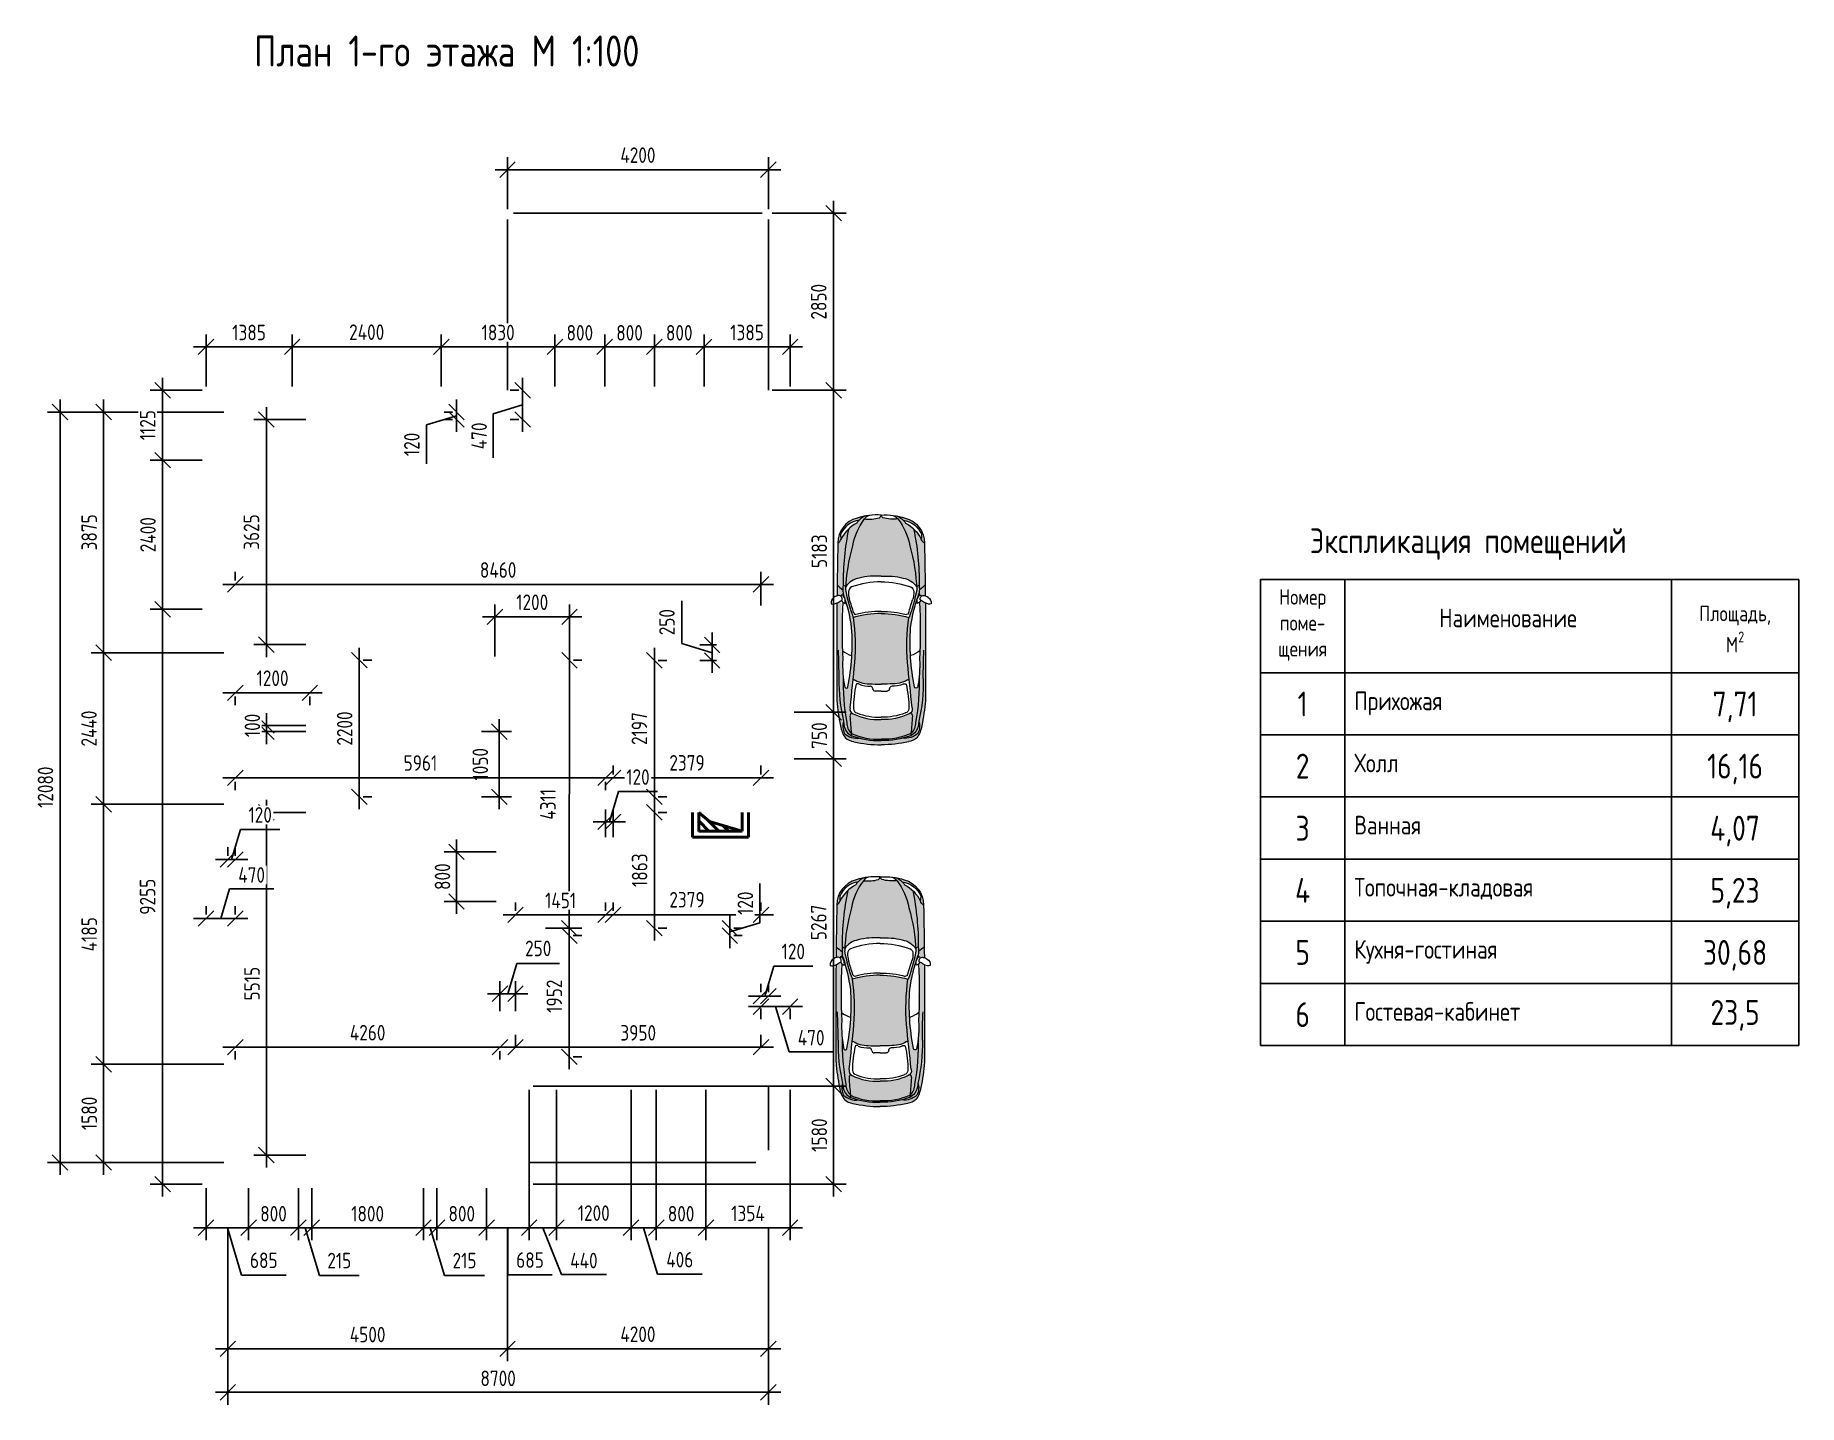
# Model space of a CAD drawing. Header units: millimetres. Extents: x 12583 to 40964, y 9545 to 31589.
import ezdxf

# ---------------------------------------------------------------- set-up
doc = ezdxf.new("R2010")
doc.units = ezdxf.units.MM
doc.layers.add('машина', color=7, linetype='Continuous', lineweight=9, true_color=0x000000)
for name, color, linetype in [('Перекрытия', 2, 'Continuous'), ('Подушка разборная', 211, 'Continuous'), ('СПОЗУ', 7, 'Continuous')]:
    doc.layers.add(name, color=color, linetype=linetype)
for name, color, linetype, lineweight in [('СПДС_РАЗМЕРЫ', 152, 'Continuous', 25), ('Фунд номер', 7, 'Continuous', 25), ('Что-то', 132, 'Continuous', 50)]:
    doc.layers.add(name, color=color, linetype=linetype, lineweight=lineweight)
doc.styles.add('ГОСТ 2.304', font='CS_Gost2304.shx')
doc.dimstyles.new('СПДС', dxfattribs={"dimscale": 100, "dimtxt": 2.5, "dimasz": 2.5, "dimexe": 2, "dimexo": 0.625, "dimgap": 1, "dimtad": 1, "dimdec": 0, "dimtxsty": 'ГОСТ 2.304', "dimblk": 'OBLIQUE', "dimblk1": 'OBLIQUE', "dimblk2": 'OBLIQUE', "dimcen": 2.5, "dimdle": 2, "dimadec": 0, "dimazin": 2, "dimtfac": 0.75, "dimtdec": 4, "dimtmove": 1, "dimatfit": 3, "dimfxl": 1, "dimtfill": 1, "dimtolj": 1, "dimarcsym": 1})

msp = doc.modelspace()

# ---------------------------------------------------------------- texts
at = {"ltscale": 100, "attachment_point": 1, "style": 'ГОСТ 2.304'}
for s, insert, char_height, width in [('\\pxqc;{\\H1.3333x;Экспликация помещений}', (31765.8, 23653), 300, 7758.217), ('\\pxqc;Номер поме- щения', (32301.2, 22673.2), 250, 1357.722), ('\\pxqc;Наименование', (33658.9, 22359.7), 300, 5255.729), ('\\pxqc;1', (32301.2, 21025.2), 400, 1357.722), ('\\pxql; Прихожая', (33658.9, 21025.2), 300, 4221.511), ('\\pxqc;7,71', (38914.6, 21025.2), 400, 2049.628), ('\\pxqc;2', (32301.2, 20025.2), 400, 1357.722), ('\\pxql; Холл', (33658.9, 20025.2), 300, 4221.511), ('\\pxqc;16,16', (38914.6, 20025.2), 400, 2049.628), ('\\pxqc;3', (32301.2, 19025.2), 400, 1357.722), ('\\pxql; Ванная', (33658.9, 19025.2), 300, 4221.511), ('\\pxqc;4,07', (38914.6, 19025.2), 400, 2049.628), ('\\pxqc;4', (32301.2, 18025.2), 400, 1357.722), ('\\pxql; Топочная-кладовая', (33658.9, 18025.2), 300, 4221.511), ('\\pxqc;5,23', (38914.6, 18025.2), 400, 2049.628), ('\\pxqc;5', (32301.2, 17025.2), 400, 1357.722), ('\\pxql; Кухня-гостиная', (33658.9, 17025.2), 300, 4221.511), ('\\pxqc;30,68', (38914.6, 17025.2), 400, 2049.628), ('\\pxqc;6', (32301.2, 16025.2), 400, 1357.722), ('\\pxql; Гостевая-кабинет', (33658.9, 16025.2), 300, 4221.511), ('\\pxqc;23,5', (38914.6, 16059.4), 400, 2049.628)]:
    msp.add_mtext(s, dxfattribs=dict(at, insert=insert, char_height=char_height, width=width))
at = {"layer": 'СПОЗУ', "ltscale": 100, "insert": (38914.6, 22407.3), "char_height": 250, "width": 2049.628, "attachment_point": 1, "style": 'ГОСТ 2.304'}
msp.add_mtext('\\A1;\\pxqc;Площадь,^JМ{\\H0.70x;\\S2^ ;}', dxfattribs=at)
at = {"layer": 'Фунд номер', "ltscale": 100, "insert": (12981.5, 31586.1), "char_height": 500, "width": 12450, "attachment_point": 1, "style": 'ГОСТ 2.304'}
msp.add_mtext('\\pxqc;План 1-го этажа М 1:100', dxfattribs=at)

# ---------------------------------------------------------------- blocks, each defined once
blk = doc.blocks.new('_Oblique')
at = {"color": 0, "linetype": 'ByBlock', "lineweight": -2}
blk.add_line((-0.5, -0.5), (0.5, 0.5), dxfattribs=at)
blk = doc.blocks.new('*D20')
at = {"layer": 'Defpoints', "color": 0, "ltscale": 100}
for p in [(15682, 25525), (12982, 13445), (15682, 13445)]:
    blk.add_point(p, dxfattribs=at)
at = {"layer": 'СПДС_РАЗМЕРЫ', "color": 0, "lineweight": -2, "ltscale": 100}
for p, q in [((12982, 25725), (12982, 13245)), ((15619, 25525), (12782, 25525)), ((15619, 13445), (12782, 13445))]:
    blk.add_line(p, q, dxfattribs=at)
at = {"layer": 'СПДС_РАЗМЕРЫ', "color": 0, "lineweight": -2, "ltscale": 100, "xscale": 250, "yscale": 250, "zscale": 250}
for p, rotation in [((12982, 25525), 90), ((12982, 13445), 270)]:
    blk.add_blockref('_Oblique', p, dxfattribs=dict(at, rotation=rotation))
at = {"layer": 'СПДС_РАЗМЕРЫ', "color": 0, "lineweight": 25, "ltscale": 100, "insert": (12747, 19485), "char_height": 250, "attachment_point": 5, "rotation": 90, "style": 'ГОСТ 2.304', "bg_fill": 3, "box_fill_scale": 1.1, "bg_fill_color": 256, "bg_fill_true_color": 13158600, "bg_fill_transparency": 0}
blk.add_mtext('\\A1;12080', dxfattribs=at)
blk = doc.blocks.new('*D21')
at = {"layer": 'Defpoints', "color": 0, "ltscale": 100}
for p in [(15682, 15025), (13682, 13445), (15682, 13445)]:
    blk.add_point(p, dxfattribs=at)
at = {"layer": 'СПДС_РАЗМЕРЫ', "color": 0, "lineweight": -2, "ltscale": 100}
for p, q in [((13682, 15225), (13682, 13245)), ((15619, 15025), (13482, 15025)), ((15619, 13445), (13482, 13445))]:
    blk.add_line(p, q, dxfattribs=at)
at = {"layer": 'СПДС_РАЗМЕРЫ', "color": 0, "lineweight": -2, "ltscale": 100, "xscale": 250, "yscale": 250, "zscale": 250}
for p, rotation in [((13682, 15025), 90), ((13682, 13445), 270)]:
    blk.add_blockref('_Oblique', p, dxfattribs=dict(at, rotation=rotation))
at = {"layer": 'СПДС_РАЗМЕРЫ', "color": 0, "lineweight": 25, "ltscale": 100, "insert": (13451, 14235), "char_height": 250, "attachment_point": 5, "rotation": 90, "style": 'ГОСТ 2.304', "bg_fill": 3, "box_fill_scale": 1.1, "bg_fill_color": 256, "bg_fill_true_color": 13158600, "bg_fill_transparency": 0}
blk.add_mtext('\\A1;1580', dxfattribs=at)
blk = doc.blocks.new('*D22')
at = {"layer": 'Defpoints', "color": 0, "ltscale": 100}
for p in [(15682, 19210), (13682, 15025), (15682, 15025)]:
    blk.add_point(p, dxfattribs=at)
at = {"layer": 'СПДС_РАЗМЕРЫ', "color": 0, "lineweight": -2, "ltscale": 100}
for p, q in [((13682, 19410), (13682, 14825)), ((15619, 19210), (13482, 19210)), ((15619, 15025), (13482, 15025))]:
    blk.add_line(p, q, dxfattribs=at)
at = {"layer": 'СПДС_РАЗМЕРЫ', "color": 0, "lineweight": -2, "ltscale": 100, "xscale": 250, "yscale": 250, "zscale": 250}
for p, rotation in [((13682, 19210), 90), ((13682, 15025), 270)]:
    blk.add_blockref('_Oblique', p, dxfattribs=dict(at, rotation=rotation))
at = {"layer": 'СПДС_РАЗМЕРЫ', "color": 0, "lineweight": 25, "ltscale": 100, "insert": (13451, 17118), "char_height": 250, "attachment_point": 5, "rotation": 90, "style": 'ГОСТ 2.304', "bg_fill": 3, "box_fill_scale": 1.1, "bg_fill_color": 256, "bg_fill_true_color": 13158600, "bg_fill_transparency": 0}
blk.add_mtext('\\A1;4185', dxfattribs=at)
blk = doc.blocks.new('*D23')
at = {"layer": 'Defpoints', "color": 0, "ltscale": 100}
for p in [(15682, 12445), (24382, 12445), (15682, 9745)]:
    blk.add_point(p, dxfattribs=at)
at = {"layer": 'СПДС_РАЗМЕРЫ', "color": 0, "lineweight": -2, "ltscale": 100}
for p, q in [((15682, 12383), (15682, 9545)), ((24382, 12383), (24382, 9545)), ((24582, 9745), (15482, 9745))]:
    blk.add_line(p, q, dxfattribs=at)
at = {"layer": 'СПДС_РАЗМЕРЫ', "color": 0, "lineweight": -2, "ltscale": 100, "xscale": 250, "yscale": 250, "zscale": 250, "rotation": 180}
blk.add_blockref('_Oblique', (15682, 9745), dxfattribs=at)
at = {"layer": 'СПДС_РАЗМЕРЫ', "color": 0, "lineweight": -2, "ltscale": 100, "xscale": 250, "yscale": 250, "zscale": 250}
blk.add_blockref('_Oblique', (24382, 9745), dxfattribs=at)
at = {"layer": 'СПДС_РАЗМЕРЫ', "color": 0, "lineweight": 25, "ltscale": 100, "insert": (20032, 9970), "char_height": 250, "attachment_point": 5, "style": 'ГОСТ 2.304', "bg_fill": 3, "box_fill_scale": 1.1, "bg_fill_color": 256, "bg_fill_true_color": 13158600, "bg_fill_transparency": 0}
blk.add_mtext('\\A1;8700', dxfattribs=at)
blk = doc.blocks.new('*D24')
at = {"layer": 'Defpoints', "color": 0, "ltscale": 100}
for p in [(15682, 12445), (20182, 12445), (15682, 10445)]:
    blk.add_point(p, dxfattribs=at)
at = {"layer": 'СПДС_РАЗМЕРЫ', "color": 0, "lineweight": -2, "ltscale": 100}
for p, q in [((15682, 12383), (15682, 10245)), ((20182, 12383), (20182, 10245)), ((20382, 10445), (15482, 10445))]:
    blk.add_line(p, q, dxfattribs=at)
at = {"layer": 'СПДС_РАЗМЕРЫ', "color": 0, "lineweight": -2, "ltscale": 100, "xscale": 250, "yscale": 250, "zscale": 250, "rotation": 180}
blk.add_blockref('_Oblique', (15682, 10445), dxfattribs=at)
at = {"layer": 'СПДС_РАЗМЕРЫ', "color": 0, "lineweight": -2, "ltscale": 100, "xscale": 250, "yscale": 250, "zscale": 250}
blk.add_blockref('_Oblique', (20182, 10445), dxfattribs=at)
at = {"layer": 'СПДС_РАЗМЕРЫ', "color": 0, "lineweight": 25, "ltscale": 100, "insert": (17932, 10675), "char_height": 250, "attachment_point": 5, "style": 'ГОСТ 2.304', "bg_fill": 3, "box_fill_scale": 1.1, "bg_fill_color": 256, "bg_fill_true_color": 13158600, "bg_fill_transparency": 0}
blk.add_mtext('\\A1;4500', dxfattribs=at)
blk = doc.blocks.new('*D25')
at = {"layer": 'Defpoints', "color": 0, "ltscale": 100}
for p in [(20182, 12445), (24382, 12445), (20182, 10445)]:
    blk.add_point(p, dxfattribs=at)
at = {"layer": 'СПДС_РАЗМЕРЫ', "color": 0, "lineweight": -2, "ltscale": 100}
for p, q in [((20182, 12383), (20182, 10245)), ((24382, 12383), (24382, 10245)), ((24582, 10445), (19982, 10445))]:
    blk.add_line(p, q, dxfattribs=at)
at = {"layer": 'СПДС_РАЗМЕРЫ', "color": 0, "lineweight": -2, "ltscale": 100, "xscale": 250, "yscale": 250, "zscale": 250, "rotation": 180}
blk.add_blockref('_Oblique', (20182, 10445), dxfattribs=at)
at = {"layer": 'СПДС_РАЗМЕРЫ', "color": 0, "lineweight": -2, "ltscale": 100, "xscale": 250, "yscale": 250, "zscale": 250}
blk.add_blockref('_Oblique', (24382, 10445), dxfattribs=at)
at = {"layer": 'СПДС_РАЗМЕРЫ', "color": 0, "lineweight": 25, "ltscale": 100, "insert": (22282, 10680), "char_height": 250, "attachment_point": 5, "style": 'ГОСТ 2.304', "bg_fill": 3, "box_fill_scale": 1.1, "bg_fill_color": 256, "bg_fill_true_color": 13158600, "bg_fill_transparency": 0}
blk.add_mtext('\\A1;4200', dxfattribs=at)
blk = doc.blocks.new('*D26')
at = {"layer": 'Defpoints', "color": 0, "ltscale": 100}
for p in [(15682, 21650), (13682, 19210), (15682, 19210)]:
    blk.add_point(p, dxfattribs=at)
at = {"layer": 'СПДС_РАЗМЕРЫ', "color": 0, "lineweight": -2, "ltscale": 100}
for p, q in [((15619, 21650), (13482, 21650)), ((13682, 21850), (13682, 19010)), ((15619, 19210), (13482, 19210))]:
    blk.add_line(p, q, dxfattribs=at)
at = {"layer": 'СПДС_РАЗМЕРЫ', "color": 0, "lineweight": -2, "ltscale": 100, "xscale": 250, "yscale": 250, "zscale": 250}
for p, rotation in [((13682, 21650), 90), ((13682, 19210), 270)]:
    blk.add_blockref('_Oblique', p, dxfattribs=dict(at, rotation=rotation))
at = {"layer": 'СПДС_РАЗМЕРЫ', "color": 0, "lineweight": 25, "ltscale": 100, "insert": (13447, 20430), "char_height": 250, "attachment_point": 5, "rotation": 90, "style": 'ГОСТ 2.304', "bg_fill": 3, "box_fill_scale": 1.1, "bg_fill_color": 256, "bg_fill_true_color": 13158600, "bg_fill_transparency": 0}
blk.add_mtext('\\A1;2440', dxfattribs=at)
blk = doc.blocks.new('*D27')
at = {"layer": 'Defpoints', "color": 0, "ltscale": 100}
for p in [(15682, 25525), (13682, 21650), (15682, 21650)]:
    blk.add_point(p, dxfattribs=at)
at = {"layer": 'СПДС_РАЗМЕРЫ', "color": 0, "lineweight": -2, "ltscale": 100}
for p, q in [((13682, 25725), (13682, 21450)), ((15619, 25525), (13482, 25525)), ((15619, 21650), (13482, 21650))]:
    blk.add_line(p, q, dxfattribs=at)
at = {"layer": 'СПДС_РАЗМЕРЫ', "color": 0, "lineweight": -2, "ltscale": 100, "xscale": 250, "yscale": 250, "zscale": 250}
for p, rotation in [((13682, 25525), 90), ((13682, 21650), 270)]:
    blk.add_blockref('_Oblique', p, dxfattribs=dict(at, rotation=rotation))
at = {"layer": 'СПДС_РАЗМЕРЫ', "color": 0, "lineweight": 25, "ltscale": 100, "insert": (13451, 23588), "char_height": 250, "attachment_point": 5, "rotation": 90, "style": 'ГОСТ 2.304', "bg_fill": 3, "box_fill_scale": 1.1, "bg_fill_color": 256, "bg_fill_true_color": 13158600, "bg_fill_transparency": 0}
blk.add_mtext('\\A1;3875', dxfattribs=at)
blk = doc.blocks.new('Бэха')
at = {"layer": 'машина', "ltscale": 100}
h = blk.add_hatch(color=256, dxfattribs=at)
h.dxf.hatch_style = 1
h.set_gradient(color1=(28, 81, 96), color2=(127, 176, 178), tint=1)
edge = h.paths.add_edge_path()
edge.add_arc((-2328, 2759), 3048, 4.2594, 11.9834)
edge.add_arc((187, 3320), 472, 8.7867, 34.4227)
edge.add_arc((393, 3354), 297, 51.6953, 80.573)
edge.add_arc((-15, 1652), 2047, 77.1314, 89.5922)
edge.add_arc((15, 1652), 2047, 90.4078, 102.8686)
edge.add_arc((-393, 3354), 297, 99.427, 128.3047)
edge.add_arc((-187, 3320), 472, 145.5773, 171.2133)
edge.add_arc((2328, 2759), 3048, 168.0166, 175.7406)
edge.add_arc((91231, 2238), 91946, 179.53389, 180.51336)
edge.add_arc((-888, 1011), 440, 55.534, 66.267, ccw=False)
edge.add_arc((-554, 1330), 96.1, 132.7042, 152.821, ccw=False)
edge.add_arc((9332, 1852), 9961, 177.2935, 182.5951, ccw=False)
edge.add_arc((1176, 2413), 1797, 174.353, 182.8976, ccw=False)
edge.add_arc((3227, 2669), 3840, 169.9675, 181.1801, ccw=False)
edge.add_arc((-298, 3334), 256, 135.3731, 179.1233, ccw=False)
edge.add_arc((387, 3443), 870, 172.8183, 175.3695, ccw=False)
edge.add_arc((-314, 3272), 324, 120.0529, 139.1938)
edge.add_arc((-303, 3321), 303, 147.6481, 180.4108)
edge.add_arc((2191, 2677), 2870, 167.0695, 167.1162)
edge.add_arc((-356, 3396), 263, 153.1755, 197.5881, ccw=False)
edge.add_arc((-388, 3293), 301, 82.683, 132.3936, ccw=False)
edge.add_arc((-42, 2379), 1250, 88.0741, 104.2382, ccw=False)
edge.add_arc((42, 2379), 1250, 75.8292, 91.9259, ccw=False)
edge.add_arc((386, 3291), 303, 47.7274, 97.2346, ccw=False)
edge.add_arc((356, 3397), 262, -17.6375, 26.8558, ccw=False)
edge.add_arc((-2191, 2677), 2870, 12.8882, 12.9305)
edge.add_arc((303, 3321), 303, 359.5892, 392.3519)
edge.add_arc((314, 3272), 324, 40.8062, 59.9471)
edge.add_arc((-387, 3443), 870, 4.6305, 7.1817, ccw=False)
edge.add_arc((298, 3334), 256, 0.8767, 44.6269, ccw=False)
edge.add_arc((-3227, 2669), 3840, -1.1801, 10.0325, ccw=False)
edge.add_arc((-1176, 2413), 1797, -2.8976, 5.647, ccw=False)
edge.add_arc((-9332, 1852), 9961, -2.5951, 2.7065, ccw=False)
edge.add_arc((554, 1330), 96.1, 27.179, 47.2958, ccw=False)
edge.add_arc((888, 1011), 440, 113.733, 124.466, ccw=False)
edge.add_arc((-91231, 2238), 91946, 359.48664, 360.46611)
h = blk.add_hatch(color=256, dxfattribs=at)
h.dxf.hatch_style = 1
h.set_gradient(color1=(28, 81, 96), color2=(127, 176, 178), tint=1)
h.paths.add_polyline_path([(0, 3605, 0.126983), (-480, 3513, -0.011132), (-476, 3552, -0.026509), (-350, 3591, -0.070646), (0, 3629)])
h.paths.add_polyline_path([(350, 3591, -0.026509), (476, 3552, -0.011132), (480, 3513, 0.126983), (0, 3605), (0, 3629, -0.070646)])
h.paths.add_polyline_path([(0, 3605), (0, 3289, 0.135211), (-452, 3198, 0.099804), (-478, 3181, -0.211812), (-503, 3235, -0.009942), (-480, 3513, -0.126983)])
h.paths.add_polyline_path([(452, 3198, 0.135211), (0, 3289), (0, 3605, -0.126983), (480, 3513, -0.009942), (503, 3235, -0.211812), (478, 3181, 0.099804)])
h.paths.add_polyline_path([(-612, 1128, -0.03127), (-615, 1204, -0.02269), (-612, 1259, 0.053994), (-475, 1814, 0.030026), (-473, 2262, 0.034069), (-535, 2766, 0.638763), (-584, 2772, 0.025769), (-612, 2590, -0.048963), (-554, 3338, -0.19325), (-480, 3513, 0.009942), (-503, 3235, 0.211812), (-478, 3181, 0.268951), (-499, 3104, -0.001506), (-450, 2640, -0.000858), (-423, 2376, -0.053677), (-448, 1649, 0.05076), (-572, 1196, 0.003509), (-570, 1156, -0.095568)])
h.paths.add_polyline_path([(612, 1259, -0.02269), (615, 1204, -0.03127), (612, 1128, -0.095568), (570, 1156, 0.003509), (572, 1196, 0.05076), (448, 1649, -0.053677), (423, 2376, -0.000858), (450, 2640, -0.001506), (499, 3104, 0.268951), (478, 3181, 0.211812), (503, 3235, 0.009942), (480, 3513, -0.19325), (554, 3338, -0.048963), (612, 2590, 0.025769), (584, 2772, 0.638763), (535, 2766, 0.034069), (473, 2262, 0.030026), (475, 1814, 0.053994)])
h = blk.add_hatch(color=256, dxfattribs=at)
h.dxf.hatch_style = 1
h.set_gradient(color1=(28, 81, 96), color2=(127, 176, 178), tint=1)
h.paths.add_polyline_path([(0, 985), (0, 0, 0.246739), (-29, 43, 0.102659), (-271, 62, -0.11541), (-462, 497, -0.058627), (-570, 1156, 0.214378), (-355, 1016, 0.080544)])
h.paths.add_polyline_path([(0, 985, 0.080544), (355, 1016, 0.214378), (570, 1156, -0.058627), (462, 497, -0.11541), (271, 62, 0.102659), (29, 43, 0.246739), (0, 0)])
h.paths.add_polyline_path([(462, 497, 0.058627), (570, 1156, 0.095568), (612, 1128, -0.054857), (523, 222, -0.066691), (393, 129, -0.053008), (354, 81, -0.103116), (255, 15, -0.01883), (177, 4, 0.195468), (271, 62, 0.11541)])
h.paths.add_polyline_path([(646, 386, -0.086025), (523, 222, 0.054857), (612, 1128, 0.03127), (615, 1204, -0.038715), (708, 1125, -0.001826), (698, 454, 0.151661)])
h.paths.add_polyline_path([(388, 49, -0.032714), (255, 15, 0.103116), (354, 81, 0.26463), (652, 314, 0.057181), (646, 386, -0.151661), (698, 454, -0.3436)])
h.paths.add_polyline_path([(-393, 129, -0.066691), (-523, 222, -0.054857), (-612, 1128, 0.095568), (-570, 1156, 0.058627), (-462, 497, 0.11541), (-271, 62, 0.195468), (-177, 4, -0.01883), (-255, 15, -0.103116), (-354, 81, -0.053008)])
h.paths.add_polyline_path([(-698, 454, -0.001826), (-708, 1125, -0.038715), (-615, 1204, 0.03127), (-612, 1128, 0.054857), (-523, 222, -0.086025), (-646, 386, 0.151661)])
h.paths.add_polyline_path([(-354, 81, 0.103116), (-255, 15, -0.032714), (-388, 49, -0.3436), (-698, 454, -0.151661), (-646, 386, 0.057181), (-652, 314, 0.26463)])
h.paths.add_polyline_path([(-450, 2640, -0.137766), (-193, 2716, -0.017021), (0, 2723), (0, 1585, -0.077202), (-448, 1649, 0.053677), (-423, 2376, 0.000858)])
h.paths.add_polyline_path([(0, 2723, -0.017021), (193, 2716, -0.137766), (450, 2640, 0.000858), (423, 2376, 0.053677), (448, 1649, -0.077202), (0, 1585)])
h.paths.add_polyline_path([(647, 1307, 0.216281), (690, 1296, 0.040098), (710, 1300, -0.000475), (708, 1125, 0.038715), (615, 1204, 0.02269), (612, 1259, 0.000905), (614, 1295, 0.013126), (619, 1289, 0.481311)])
h.paths.add_polyline_path([(-710, 1300, 0.040098), (-690, 1296, 0.216281), (-647, 1307, 0.481311), (-619, 1289, 0.013126), (-614, 1295, 0.000905), (-612, 1259, 0.02269), (-615, 1204, 0.038715), (-708, 1125, -0.000475)])
for q in [(-95, 2835), (95, 2835)]:
    blk.add_line((0, 2835), q, dxfattribs=at)
at = {"layer": 'машина', "ltscale": 100, "extrusion": (0, 0, -1)}
for centre, radius, start, end in [((-15, 1652), 2047, 77.1314, 89.5922), ((187, 3320), 472, 8.7867, 34.4227), ((356, 3396), 263, 342.4119, 26.8245), ((303, 3321), 303, 359.5892, 32.3519), ((388, 3293), 301, 47.6064, 97.317), ((393, 3354), 297, 51.6953, 80.573), ((314, 3272), 324, 40.8062, 59.9471), ((298, 3334), 256, 0.8767, 44.6269), ((-6523, 2806), 7038, 3.489, 5.7673), ((62, 2630), 978, 64.7165, 93.6639), ((-387, 3443), 870, 4.6305, 7.1817), ((42, 2379), 1250, 69.6879, 91.9259), ((-2328, 2759), 3048, 4.2594, 11.9834), ((-2191, 2677), 2870, 359.049, 12.9305), ((-3227, 2669), 3840, 358.8199, 10.0325), ((423, 3124), 79.1, 345.4105, 68.4226), ((429, 3235), 73.1, 311.5266, 359.3632), ((60, 2423), 868, 63.1836, 93.9847), ((371, 3111), 75.8, 4.7792, 76.2991), ((33, 2282), 971, 68.4514, 91.9202), ((-91231, 2238), 91946, 359.48664, 0.46611), ((77427, -5336), 77389, 173.73911, 174.28098), ((-1387, 3128), 1834, 347.2525, 359.6716), ((8919, 2594), 8241, 179.7527, 182.9205), ((-1176, 2413), 1797, 357.1024, 11.5515), ((561, 2758), 27.1, 32.5674, 162.8431), ((4198, 2055), 3731, 169.0242, 183.7087), ((186, 2222), 495, 57.8238, 89.2), ((378, 2758), 42.2, 235.5327, 304.4673), ((203, 2378), 377, 66.3721, 95.0608), ((-7, -116), 2839, 85.949, 89.8495), ((179, 2795), 42.9, 175.3592, 256.5618), ((88, 2786), 50.4, 14.5557, 81.8753), ((-9332, 1852), 9961, 357.4049, 2.7065), ((3812, 2128), 3399, 175.8144, 188.1045), ((307, 1751), 537, 53.8735, 72.0271), ((3106, 2168), 2655, 187.6613, 200.0238), ((706, 1412), 101, 298.2546, 9.3861), ((779, 1374), 61.3, 64.1782, 106.674), ((888, 1011), 440, 106.7462, 126.18), ((554, 1330), 96.1, 27.179, 73.3397), ((688, 1392), 111, 164.4103, 194.614), ((-1716, 814), 2320, 9.4856, 21.1089), ((16044, 6331), 16312, 196.9372, 197.7744), ((19, 3058), 1473, 269.2761, 286.9345), ((408, 1568), 33.7, 18.0251, 92.4445), ((53, 2831), 1279, 267.6127, 286.0447), ((674, 1423), 128, 277.3922, 308.7487), ((-91231, 2238), 91946, 358.88847, 359.41586), ((155, 564), 788, 45.444, 54.3123), ((680, 1349), 54.1, 161.626, 280.6776), ((626, 1308), 21, 251.9071, 354.7152), ((738, 1396), 161, 191.5391, 222.1396), ((7, 1194), 608, 353.7794, 6.1429), ((-9332, 1852), 9961, 356.5895, 356.7969), ((663, 1249), 132, 225.1246, 246.9609), ((-2283, 1286), 2856, 343.9654, 358.1905), ((307, 1325), 313, 278.8847, 327.284), ((96, 1235), 431, 359.7911, 15.6239), ((435, 1238), 91.8, 296.8059, 357.3836), ((-17, 2574), 1501, 270.6494, 289.2048), ((-3549, 1079), 4161, 348.1105, 0.6702), ((81, 2095), 1114, 265.8222, 284.2418), ((282, 450), 415, 284.6704, 0.5213), ((781, 337), 144, 125.259, 159.7543), ((332, 322), 320, 358.5651, 11.6557), ((299, 459), 382, 278.381, 337.6706), ((110, 659), 601, 298.0494, 332.9782), ((-563, 689), 1043, 323.0758, 349.4092), ((147, 286), 292, 291.7112, 327.3977), ((66, 1043), 1045, 266.3667, 287.9069), ((196, -531), 598, 82.8619, 106.3076), ((152, 148), 146, 270.9425, 324.2276), ((55, -6), 55.4, 118.7142, 174.1551)]:
    blk.add_arc(centre, radius, start, end, dxfattribs=at)
at = {"layer": 'машина', "ltscale": 100}
for centre, radius, start, end in [((-15, 1652), 2047, 77.1314, 89.5922), ((42, 2379), 1250, 69.6879, 91.9259), ((62, 2630), 978, 64.7165, 93.6639), ((386, 3291), 303, 47.7274, 97.2346), ((393, 3354), 297, 51.6953, 80.573), ((-387, 3443), 870, 4.6305, 7.1817), ((314, 3272), 324, 40.8062, 59.9471), ((-6523, 2806), 7038, 3.489, 5.7673), ((298, 3334), 256, 0.8767, 44.6269), ((303, 3321), 303, 359.5892, 32.3519), ((187, 3320), 472, 8.7867, 34.4227), ((356, 3397), 262, 342.3625, 26.8558), ((60, 2423), 868, 63.1836, 93.9847), ((33, 2282), 971, 68.4514, 91.9202), ((371, 3111), 75.8, 4.7792, 76.2991), ((423, 3124), 79.1, 345.4105, 68.4226), ((429, 3235), 73.1, 311.5266, 359.3632), ((-3227, 2669), 3840, 358.8199, 10.0325), ((-2191, 2677), 2870, 359.049, 12.9305), ((-2328, 2759), 3048, 4.2594, 11.9834), ((-1387, 3128), 1834, 347.2525, 359.6716), ((77427, -5336), 77389, 173.73911, 174.28098), ((-91231, 2238), 91946, 359.48664, 0.46611), ((-7, -116), 2839, 85.949, 89.8495), ((88, 2786), 50.4, 14.5557, 81.8753), ((179, 2795), 42.9, 175.3592, 256.5618), ((203, 2378), 377, 66.3721, 95.0608), ((186, 2222), 495, 57.8238, 89.2), ((378, 2758), 42.2, 235.5327, 304.4673), ((4198, 2055), 3731, 169.0242, 183.7087), ((561, 2758), 27.1, 32.5674, 162.8431), ((-1176, 2413), 1797, 357.1024, 11.5515), ((8919, 2594), 8241, 179.7527, 182.9205), ((3812, 2128), 3399, 175.8144, 188.1045), ((-9332, 1852), 9961, 357.4049, 2.7065), ((307, 1751), 537, 53.8735, 72.0271), ((3106, 2168), 2655, 187.6613, 200.0238), ((19, 3058), 1473, 269.2761, 286.9345), ((53, 2831), 1279, 267.6127, 286.0447), ((408, 1568), 33.7, 18.0251, 92.4445), ((16044, 6331), 16312, 196.9372, 197.7744), ((-1716, 814), 2320, 9.4856, 21.1089), ((688, 1392), 111, 164.4103, 194.614), ((554, 1330), 96.1, 27.179, 73.3397), ((888, 1011), 440, 106.7462, 126.18), ((706, 1412), 101, 298.2546, 9.3861), ((779, 1374), 61.3, 64.1782, 106.674), ((-17, 2574), 1501, 270.6494, 289.2048), ((307, 1325), 313, 278.8847, 327.284), ((-2283, 1286), 2856, 343.9654, 358.1905), ((435, 1238), 91.8, 296.8059, 357.3836), ((96, 1235), 431, 359.7911, 15.6239), ((663, 1249), 132, 225.1246, 246.9609), ((738, 1396), 161, 191.5391, 222.1396), ((-9332, 1852), 9961, 356.5895, 356.7969), ((7, 1194), 608, 353.7794, 6.1429), ((155, 564), 788, 45.444, 54.3123), ((626, 1308), 21, 251.9071, 354.7152), ((680, 1349), 54.1, 161.626, 280.6776), ((674, 1423), 128, 277.3922, 308.7487), ((-91231, 2238), 91946, 358.88847, 359.41586), ((81, 2095), 1114, 265.8222, 284.2418), ((-3549, 1079), 4161, 348.1105, 0.6702), ((-563, 689), 1043, 323.0758, 349.4092), ((299, 459), 382, 278.381, 337.6706), ((282, 450), 415, 284.6704, 0.5213), ((110, 659), 601, 298.0494, 332.9782), ((781, 337), 144, 125.259, 159.7543), ((332, 322), 320, 358.5651, 11.6557), ((66, 1043), 1045, 266.3667, 287.9069), ((55, -6), 55.4, 118.7142, 174.1551), ((196, -531), 598, 82.8619, 106.3076), ((152, 148), 146, 270.9425, 324.2276), ((147, 286), 292, 291.7112, 327.3977)]:
    blk.add_arc(centre, radius, start, end, dxfattribs=at)
blk = doc.blocks.new('*D30')
at = {"layer": 'Defpoints', "color": 0, "ltscale": 100}
for p in [(15332, 13095), (16017, 13095), (16017, 12395)]:
    blk.add_point(p, dxfattribs=at)
at = {"layer": 'СПДС_РАЗМЕРЫ', "color": 0, "lineweight": -2, "ltscale": 100}
for p, q in [((15332, 13033), (15332, 12195)), ((16017, 13033), (16017, 12195)), ((15132, 12395), (16217, 12395)), ((15903, 11633), (15674, 12395)), ((16619, 11633), (15903, 11633))]:
    blk.add_line(p, q, dxfattribs=at)
at = {"layer": 'СПДС_РАЗМЕРЫ', "color": 0, "lineweight": -2, "ltscale": 100, "xscale": 250, "yscale": 250, "zscale": 250, "rotation": 180}
blk.add_blockref('_Oblique', (15332, 12395), dxfattribs=at)
at = {"layer": 'СПДС_РАЗМЕРЫ', "color": 0, "lineweight": -2, "ltscale": 100, "xscale": 250, "yscale": 250, "zscale": 250}
blk.add_blockref('_Oblique', (16017, 12395), dxfattribs=at)
at = {"layer": 'СПДС_РАЗМЕРЫ', "color": 0, "ltscale": 100, "insert": (16261, 11870), "char_height": 250, "attachment_point": 5, "style": 'ГОСТ 2.304', "bg_fill": 3, "box_fill_scale": 1.1, "bg_fill_color": 256, "bg_fill_true_color": 13158600, "bg_fill_transparency": 0}
blk.add_mtext('\\A1;685', dxfattribs=at)
blk = doc.blocks.new('*D33')
at = {"layer": 'Defpoints', "color": 0, "ltscale": 100}
for p in [(16017, 13095), (16817, 13095), (16817, 12395)]:
    blk.add_point(p, dxfattribs=at)
at = {"layer": 'СПДС_РАЗМЕРЫ', "color": 0, "lineweight": -2, "ltscale": 100}
for p, q in [((16017, 13033), (16017, 12195)), ((16817, 13033), (16817, 12195)), ((15817, 12395), (17017, 12395))]:
    blk.add_line(p, q, dxfattribs=at)
at = {"layer": 'СПДС_РАЗМЕРЫ', "color": 0, "lineweight": -2, "ltscale": 100, "xscale": 250, "yscale": 250, "zscale": 250, "rotation": 180}
blk.add_blockref('_Oblique', (16017, 12395), dxfattribs=at)
at = {"layer": 'СПДС_РАЗМЕРЫ', "color": 0, "lineweight": -2, "ltscale": 100, "xscale": 250, "yscale": 250, "zscale": 250}
blk.add_blockref('_Oblique', (16817, 12395), dxfattribs=at)
at = {"layer": 'СПДС_РАЗМЕРЫ', "color": 0, "ltscale": 100, "insert": (16417, 12620), "char_height": 250, "attachment_point": 5, "style": 'ГОСТ 2.304', "bg_fill": 3, "box_fill_scale": 1.1, "bg_fill_color": 256, "bg_fill_true_color": 13158600, "bg_fill_transparency": 0}
blk.add_mtext('\\A1;800', dxfattribs=at)
blk = doc.blocks.new('*D40')
at = {"layer": 'Defpoints', "color": 0, "ltscale": 100}
for p in [(16817, 13095), (17032, 13095), (17032, 12395)]:
    blk.add_point(p, dxfattribs=at)
at = {"layer": 'СПДС_РАЗМЕРЫ', "color": 0, "lineweight": -2, "ltscale": 100}
for p, q in [((16817, 13033), (16817, 12195)), ((17032, 13033), (17032, 12195)), ((16617, 12395), (17232, 12395)), ((17155, 11626), (16924, 12395)), ((17796, 11626), (17155, 11626))]:
    blk.add_line(p, q, dxfattribs=at)
at = {"layer": 'СПДС_РАЗМЕРЫ', "color": 0, "lineweight": -2, "ltscale": 100, "xscale": 250, "yscale": 250, "zscale": 250, "rotation": 180}
blk.add_blockref('_Oblique', (16817, 12395), dxfattribs=at)
at = {"layer": 'СПДС_РАЗМЕРЫ', "color": 0, "lineweight": -2, "ltscale": 100, "xscale": 250, "yscale": 250, "zscale": 250}
blk.add_blockref('_Oblique', (17032, 12395), dxfattribs=at)
at = {"layer": 'СПДС_РАЗМЕРЫ', "color": 0, "ltscale": 100, "insert": (17476, 11866), "char_height": 250, "attachment_point": 5, "style": 'ГОСТ 2.304', "bg_fill": 3, "box_fill_scale": 1.1, "bg_fill_color": 256, "bg_fill_true_color": 13158600, "bg_fill_transparency": 0}
blk.add_mtext('\\A1;215', dxfattribs=at)
blk = doc.blocks.new('*D43')
at = {"layer": 'Defpoints', "color": 0, "ltscale": 100}
for p in [(17032, 13095), (18832, 13095), (18832, 12395)]:
    blk.add_point(p, dxfattribs=at)
at = {"layer": 'СПДС_РАЗМЕРЫ', "color": 0, "lineweight": -2, "ltscale": 100}
for p, q in [((17032, 13033), (17032, 12195)), ((18832, 13033), (18832, 12195)), ((16832, 12395), (19032, 12395))]:
    blk.add_line(p, q, dxfattribs=at)
at = {"layer": 'СПДС_РАЗМЕРЫ', "color": 0, "lineweight": -2, "ltscale": 100, "xscale": 250, "yscale": 250, "zscale": 250, "rotation": 180}
blk.add_blockref('_Oblique', (17032, 12395), dxfattribs=at)
at = {"layer": 'СПДС_РАЗМЕРЫ', "color": 0, "lineweight": -2, "ltscale": 100, "xscale": 250, "yscale": 250, "zscale": 250}
blk.add_blockref('_Oblique', (18832, 12395), dxfattribs=at)
at = {"layer": 'СПДС_РАЗМЕРЫ', "color": 0, "ltscale": 100, "insert": (17932, 12620), "char_height": 250, "attachment_point": 5, "style": 'ГОСТ 2.304', "bg_fill": 3, "box_fill_scale": 1.1, "bg_fill_color": 256, "bg_fill_true_color": 13158600, "bg_fill_transparency": 0}
blk.add_mtext('\\A1;1800', dxfattribs=at)
blk = doc.blocks.new('*D48')
at = {"layer": 'Defpoints', "color": 0, "ltscale": 100}
for p in [(18832, 13095), (19047, 13095), (19047, 12395)]:
    blk.add_point(p, dxfattribs=at)
at = {"layer": 'СПДС_РАЗМЕРЫ', "color": 0, "lineweight": -2, "ltscale": 100}
for p, q in [((18832, 13033), (18832, 12195)), ((19047, 13033), (19047, 12195)), ((18632, 12395), (19247, 12395)), ((19170, 11626), (18939, 12395)), ((19811, 11626), (19170, 11626))]:
    blk.add_line(p, q, dxfattribs=at)
at = {"layer": 'СПДС_РАЗМЕРЫ', "color": 0, "lineweight": -2, "ltscale": 100, "xscale": 250, "yscale": 250, "zscale": 250, "rotation": 180}
blk.add_blockref('_Oblique', (18832, 12395), dxfattribs=at)
at = {"layer": 'СПДС_РАЗМЕРЫ', "color": 0, "lineweight": -2, "ltscale": 100, "xscale": 250, "yscale": 250, "zscale": 250}
blk.add_blockref('_Oblique', (19047, 12395), dxfattribs=at)
at = {"layer": 'СПДС_РАЗМЕРЫ', "color": 0, "ltscale": 100, "insert": (19491, 11866), "char_height": 250, "attachment_point": 5, "style": 'ГОСТ 2.304', "bg_fill": 3, "box_fill_scale": 1.1, "bg_fill_color": 256, "bg_fill_true_color": 13158600, "bg_fill_transparency": 0}
blk.add_mtext('\\A1;215', dxfattribs=at)
blk = doc.blocks.new('*D51')
at = {"layer": 'Defpoints', "color": 0, "ltscale": 100}
for p in [(19047, 13095), (19847, 13095), (19847, 12395)]:
    blk.add_point(p, dxfattribs=at)
at = {"layer": 'СПДС_РАЗМЕРЫ', "color": 0, "lineweight": -2, "ltscale": 100}
for p, q in [((19047, 13033), (19047, 12195)), ((19847, 13033), (19847, 12195)), ((18847, 12395), (20047, 12395))]:
    blk.add_line(p, q, dxfattribs=at)
at = {"layer": 'СПДС_РАЗМЕРЫ', "color": 0, "lineweight": -2, "ltscale": 100, "xscale": 250, "yscale": 250, "zscale": 250, "rotation": 180}
blk.add_blockref('_Oblique', (19047, 12395), dxfattribs=at)
at = {"layer": 'СПДС_РАЗМЕРЫ', "color": 0, "lineweight": -2, "ltscale": 100, "xscale": 250, "yscale": 250, "zscale": 250}
blk.add_blockref('_Oblique', (19847, 12395), dxfattribs=at)
at = {"layer": 'СПДС_РАЗМЕРЫ', "color": 0, "ltscale": 100, "insert": (19447, 12620), "char_height": 250, "attachment_point": 5, "style": 'ГОСТ 2.304', "bg_fill": 3, "box_fill_scale": 1.1, "bg_fill_color": 256, "bg_fill_true_color": 13158600, "bg_fill_transparency": 0}
blk.add_mtext('\\A1;800', dxfattribs=at)
blk = doc.blocks.new('*D54')
at = {"layer": 'Defpoints', "color": 0, "ltscale": 100}
for p in [(19847, 13095), (20532, 13095), (20532, 12395)]:
    blk.add_point(p, dxfattribs=at)
at = {"layer": 'СПДС_РАЗМЕРЫ', "color": 0, "lineweight": -2, "ltscale": 100}
for p, q in [((19847, 13033), (19847, 12195)), ((20532, 13033), (20532, 12195)), ((19647, 12395), (20732, 12395)), ((20187, 11637), (20189, 12395)), ((20904, 11637), (20187, 11637))]:
    blk.add_line(p, q, dxfattribs=at)
at = {"layer": 'СПДС_РАЗМЕРЫ', "color": 0, "lineweight": -2, "ltscale": 100, "xscale": 250, "yscale": 250, "zscale": 250, "rotation": 180}
blk.add_blockref('_Oblique', (19847, 12395), dxfattribs=at)
at = {"layer": 'СПДС_РАЗМЕРЫ', "color": 0, "lineweight": -2, "ltscale": 100, "xscale": 250, "yscale": 250, "zscale": 250}
blk.add_blockref('_Oblique', (20532, 12395), dxfattribs=at)
at = {"layer": 'СПДС_РАЗМЕРЫ', "color": 0, "ltscale": 100, "insert": (20545, 11874), "char_height": 250, "attachment_point": 5, "style": 'ГОСТ 2.304', "bg_fill": 3, "box_fill_scale": 1.1, "bg_fill_color": 256, "bg_fill_true_color": 13158600, "bg_fill_transparency": 0}
blk.add_mtext('\\A1;685', dxfattribs=at)
blk = doc.blocks.new('*D74')
at = {"layer": 'Defpoints', "color": 0, "ltscale": 100}
for p in [(20532, 14675), (20971, 14675), (20971, 12395)]:
    blk.add_point(p, dxfattribs=at)
at = {"layer": 'СПДС_РАЗМЕРЫ', "color": 0, "lineweight": -2, "ltscale": 100}
for p, q in [((20532, 14613), (20532, 12195)), ((20971, 14613), (20971, 12195)), ((20332, 12395), (21171, 12395)), ((21051, 11641), (20751, 12395)), ((21776, 11641), (21051, 11641))]:
    blk.add_line(p, q, dxfattribs=at)
at = {"layer": 'СПДС_РАЗМЕРЫ', "color": 0, "lineweight": -2, "ltscale": 100, "xscale": 250, "yscale": 250, "zscale": 250, "rotation": 180}
blk.add_blockref('_Oblique', (20532, 12395), dxfattribs=at)
at = {"layer": 'СПДС_РАЗМЕРЫ', "color": 0, "lineweight": -2, "ltscale": 100, "xscale": 250, "yscale": 250, "zscale": 250}
blk.add_blockref('_Oblique', (20971, 12395), dxfattribs=at)
at = {"layer": 'СПДС_РАЗМЕРЫ', "color": 0, "ltscale": 100, "insert": (21413, 11866), "char_height": 250, "attachment_point": 5, "style": 'ГОСТ 2.304', "bg_fill": 3, "box_fill_scale": 1.1, "bg_fill_color": 256, "bg_fill_true_color": 13158600, "bg_fill_transparency": 0}
blk.add_mtext('\\A1;440', dxfattribs=at)
blk = doc.blocks.new('*D91')
at = {"layer": 'Defpoints', "color": 0, "ltscale": 100}
for p in [(20971, 14675), (22171, 14675), (22171, 12395)]:
    blk.add_point(p, dxfattribs=at)
at = {"layer": 'СПДС_РАЗМЕРЫ', "color": 0, "lineweight": -2, "ltscale": 100}
for p, q in [((20971, 14613), (20971, 12195)), ((22171, 14613), (22171, 12195)), ((20771, 12395), (22371, 12395))]:
    blk.add_line(p, q, dxfattribs=at)
at = {"layer": 'СПДС_РАЗМЕРЫ', "color": 0, "lineweight": -2, "ltscale": 100, "xscale": 250, "yscale": 250, "zscale": 250, "rotation": 180}
blk.add_blockref('_Oblique', (20971, 12395), dxfattribs=at)
at = {"layer": 'СПДС_РАЗМЕРЫ', "color": 0, "lineweight": -2, "ltscale": 100, "xscale": 250, "yscale": 250, "zscale": 250}
blk.add_blockref('_Oblique', (22171, 12395), dxfattribs=at)
at = {"layer": 'СПДС_РАЗМЕРЫ', "color": 0, "ltscale": 100, "insert": (21571, 12630), "char_height": 250, "attachment_point": 5, "style": 'ГОСТ 2.304', "bg_fill": 3, "box_fill_scale": 1.1, "bg_fill_color": 256, "bg_fill_true_color": 13158600, "bg_fill_transparency": 0}
blk.add_mtext('\\A1;1200', dxfattribs=at)
blk = doc.blocks.new('*D92')
at = {"layer": 'Defpoints', "color": 0, "ltscale": 100}
for p in [(22171, 14675), (22577, 14675), (22577, 12395)]:
    blk.add_point(p, dxfattribs=at)
at = {"layer": 'СПДС_РАЗМЕРЫ', "color": 0, "lineweight": -2, "ltscale": 100}
for p, q in [((22171, 14613), (22171, 12195)), ((22577, 14613), (22577, 12195)), ((21971, 12395), (22777, 12395)), ((22598, 11649), (22374, 12395)), ((23314, 11649), (22598, 11649))]:
    blk.add_line(p, q, dxfattribs=at)
at = {"layer": 'СПДС_РАЗМЕРЫ', "color": 0, "lineweight": -2, "ltscale": 100, "xscale": 250, "yscale": 250, "zscale": 250, "rotation": 180}
blk.add_blockref('_Oblique', (22171, 12395), dxfattribs=at)
at = {"layer": 'СПДС_РАЗМЕРЫ', "color": 0, "lineweight": -2, "ltscale": 100, "xscale": 250, "yscale": 250, "zscale": 250}
blk.add_blockref('_Oblique', (22577, 12395), dxfattribs=at)
at = {"layer": 'СПДС_РАЗМЕРЫ', "color": 0, "ltscale": 100, "insert": (22956, 11881), "char_height": 250, "attachment_point": 5, "style": 'ГОСТ 2.304', "bg_fill": 3, "box_fill_scale": 1.1, "bg_fill_color": 256, "bg_fill_true_color": 13158600, "bg_fill_transparency": 0}
blk.add_mtext('\\A1;406', dxfattribs=at)
blk = doc.blocks.new('*D93')
at = {"layer": 'Defpoints', "color": 0, "ltscale": 100}
for p in [(22577, 14675), (23377, 14675), (23377, 12395)]:
    blk.add_point(p, dxfattribs=at)
at = {"layer": 'СПДС_РАЗМЕРЫ', "color": 0, "lineweight": -2, "ltscale": 100}
for p, q in [((22577, 14613), (22577, 12195)), ((23377, 14613), (23377, 12195)), ((22377, 12395), (23577, 12395))]:
    blk.add_line(p, q, dxfattribs=at)
at = {"layer": 'СПДС_РАЗМЕРЫ', "color": 0, "lineweight": -2, "ltscale": 100, "xscale": 250, "yscale": 250, "zscale": 250, "rotation": 180}
blk.add_blockref('_Oblique', (22577, 12395), dxfattribs=at)
at = {"layer": 'СПДС_РАЗМЕРЫ', "color": 0, "lineweight": -2, "ltscale": 100, "xscale": 250, "yscale": 250, "zscale": 250}
blk.add_blockref('_Oblique', (23377, 12395), dxfattribs=at)
at = {"layer": 'СПДС_РАЗМЕРЫ', "color": 0, "ltscale": 100, "insert": (22977, 12620), "char_height": 250, "attachment_point": 5, "style": 'ГОСТ 2.304', "bg_fill": 3, "box_fill_scale": 1.1, "bg_fill_color": 256, "bg_fill_true_color": 13158600, "bg_fill_transparency": 0}
blk.add_mtext('\\A1;800', dxfattribs=at)
blk = doc.blocks.new('*D94')
at = {"layer": 'Defpoints', "color": 0, "ltscale": 100}
for p in [(23377, 14675), (24732, 14675), (24732, 12395)]:
    blk.add_point(p, dxfattribs=at)
at = {"layer": 'СПДС_РАЗМЕРЫ', "color": 0, "lineweight": -2, "ltscale": 100}
for p, q in [((23377, 14613), (23377, 12195)), ((24732, 14613), (24732, 12195)), ((23177, 12395), (24932, 12395))]:
    blk.add_line(p, q, dxfattribs=at)
at = {"layer": 'СПДС_РАЗМЕРЫ', "color": 0, "lineweight": -2, "ltscale": 100, "xscale": 250, "yscale": 250, "zscale": 250, "rotation": 180}
blk.add_blockref('_Oblique', (23377, 12395), dxfattribs=at)
at = {"layer": 'СПДС_РАЗМЕРЫ', "color": 0, "lineweight": -2, "ltscale": 100, "xscale": 250, "yscale": 250, "zscale": 250}
blk.add_blockref('_Oblique', (24732, 12395), dxfattribs=at)
at = {"layer": 'СПДС_РАЗМЕРЫ', "color": 0, "ltscale": 100, "insert": (24054, 12625), "char_height": 250, "attachment_point": 5, "style": 'ГОСТ 2.304', "bg_fill": 3, "box_fill_scale": 1.1, "bg_fill_color": 256, "bg_fill_true_color": 13158600, "bg_fill_transparency": 0}
blk.add_mtext('\\A1;1354', dxfattribs=at)
blk = doc.blocks.new('*D96')
at = {"layer": 'Defpoints', "color": 0, "ltscale": 100}
for p in [(20532, 14675), (25432, 14675), (20532, 13095)]:
    blk.add_point(p, dxfattribs=at)
at = {"layer": 'СПДС_РАЗМЕРЫ', "color": 0, "lineweight": -2, "ltscale": 100}
for p, q in [((25432, 12895), (25432, 14875)), ((20594, 14675), (25632, 14675)), ((20594, 13095), (25632, 13095))]:
    blk.add_line(p, q, dxfattribs=at)
at = {"layer": 'СПДС_РАЗМЕРЫ', "color": 0, "lineweight": -2, "ltscale": 100, "xscale": 250, "yscale": 250, "zscale": 250}
for p, rotation in [((25432, 14675), 90), ((25432, 13095), 270)]:
    blk.add_blockref('_Oblique', p, dxfattribs=dict(at, rotation=rotation))
at = {"layer": 'СПДС_РАЗМЕРЫ', "color": 0, "ltscale": 100, "insert": (25201, 13885), "char_height": 250, "attachment_point": 5, "rotation": 90, "style": 'ГОСТ 2.304', "bg_fill": 3, "box_fill_scale": 1.1, "bg_fill_color": 256, "bg_fill_true_color": 13158600, "bg_fill_transparency": 0}
blk.add_mtext('\\A1;1580', dxfattribs=at)
blk = doc.blocks.new('*D98')
at = {"layer": 'Defpoints', "color": 0, "ltscale": 100}
for p in [(24732, 19942), (25432, 19942), (24732, 14675)]:
    blk.add_point(p, dxfattribs=at)
at = {"layer": 'СПДС_РАЗМЕРЫ', "color": 0, "lineweight": -2, "ltscale": 100}
for p, q in [((24794, 19942), (25632, 19942)), ((25432, 14475), (25432, 20142)), ((24794, 14675), (25632, 14675))]:
    blk.add_line(p, q, dxfattribs=at)
at = {"layer": 'СПДС_РАЗМЕРЫ', "color": 0, "lineweight": -2, "ltscale": 100, "xscale": 250, "yscale": 250, "zscale": 250}
for p, rotation in [((25432, 19942), 89.99999999999997), ((25432, 14675), 269.9999999999999)]:
    blk.add_blockref('_Oblique', p, dxfattribs=dict(at, rotation=rotation))
at = {"layer": 'СПДС_РАЗМЕРЫ', "color": 0, "ltscale": 100, "insert": (25192, 17309), "char_height": 250, "attachment_point": 5, "rotation": 90, "style": 'ГОСТ 2.304', "bg_fill": 3, "box_fill_scale": 1.1, "bg_fill_color": 256, "bg_fill_true_color": 13158600, "bg_fill_transparency": 0}
blk.add_mtext('\\A1;5267', dxfattribs=at)
blk = doc.blocks.new('*D99')
at = {"layer": 'Defpoints', "color": 0, "ltscale": 100}
for p in [(24732, 20692), (24732, 19942)]:
    blk.add_point(p, dxfattribs=at)
at = {"layer": 'СПДС_РАЗМЕРЫ', "color": 0, "lineweight": -2, "ltscale": 100}
for p, q in [((25432, 19742), (25432, 20892)), ((24794, 20692), (25632, 20692)), ((24794, 19942), (25632, 19942))]:
    blk.add_line(p, q, dxfattribs=at)
at = {"layer": 'СПДС_РАЗМЕРЫ', "color": 0, "lineweight": -2, "ltscale": 100, "xscale": 250, "yscale": 250, "zscale": 250}
for p, rotation in [((25432, 20692), 90), ((25432, 19942), 270)]:
    blk.add_blockref('_Oblique', p, dxfattribs=dict(at, rotation=rotation))
at = {"layer": 'СПДС_РАЗМЕРЫ', "color": 0, "ltscale": 100, "insert": (25201, 20317), "char_height": 250, "attachment_point": 5, "rotation": 90, "style": 'ГОСТ 2.304', "bg_fill": 3, "box_fill_scale": 1.1, "bg_fill_color": 256, "bg_fill_true_color": 13158600, "bg_fill_transparency": 0}
blk.add_mtext('\\A1;750', dxfattribs=at)
at = {"layer": 'Defpoints', "color": 0, "ltscale": 100}
blk.add_point((25432, 20692), dxfattribs=at)
blk = doc.blocks.new('*D100')
at = {"layer": 'Defpoints', "color": 0, "ltscale": 100}
for p in [(24732, 25875), (25432, 25875), (24732, 20692)]:
    blk.add_point(p, dxfattribs=at)
at = {"layer": 'СПДС_РАЗМЕРЫ', "color": 0, "lineweight": -2, "ltscale": 100}
for p, q in [((24794, 25875), (25632, 25875)), ((25432, 20492), (25432, 26075)), ((24794, 20692), (25632, 20692))]:
    blk.add_line(p, q, dxfattribs=at)
at = {"layer": 'СПДС_РАЗМЕРЫ', "color": 0, "lineweight": -2, "ltscale": 100, "xscale": 250, "yscale": 250, "zscale": 250}
for p, rotation in [((25432, 25875), 90), ((25432, 20692), 270)]:
    blk.add_blockref('_Oblique', p, dxfattribs=dict(at, rotation=rotation))
at = {"layer": 'СПДС_РАЗМЕРЫ', "color": 0, "ltscale": 100, "insert": (25201, 23284), "char_height": 250, "attachment_point": 5, "rotation": 90, "style": 'ГОСТ 2.304', "bg_fill": 3, "box_fill_scale": 1.1, "bg_fill_color": 256, "bg_fill_true_color": 13158600, "bg_fill_transparency": 0}
blk.add_mtext('\\A1;5183', dxfattribs=at)
blk = doc.blocks.new('*D101')
at = {"layer": 'Defpoints', "color": 0, "ltscale": 100}
for p in [(23347, 26575), (23347, 25875), (24732, 25875)]:
    blk.add_point(p, dxfattribs=at)
at = {"layer": 'СПДС_РАЗМЕРЫ', "color": 0, "lineweight": -2, "ltscale": 100}
for p, q in [((23347, 25938), (23347, 26775)), ((24732, 25938), (24732, 26775)), ((24932, 26575), (23147, 26575))]:
    blk.add_line(p, q, dxfattribs=at)
at = {"layer": 'СПДС_РАЗМЕРЫ', "color": 0, "lineweight": -2, "ltscale": 100, "xscale": 250, "yscale": 250, "zscale": 250, "rotation": 180}
blk.add_blockref('_Oblique', (23347, 26575), dxfattribs=at)
at = {"layer": 'СПДС_РАЗМЕРЫ', "color": 0, "lineweight": -2, "ltscale": 100, "xscale": 250, "yscale": 250, "zscale": 250}
blk.add_blockref('_Oblique', (24732, 26575), dxfattribs=at)
at = {"layer": 'СПДС_РАЗМЕРЫ', "color": 0, "ltscale": 100, "insert": (24039, 26805), "char_height": 250, "attachment_point": 5, "style": 'ГОСТ 2.304', "bg_fill": 3, "box_fill_scale": 1.1, "bg_fill_color": 256, "bg_fill_true_color": 13158600, "bg_fill_transparency": 0}
blk.add_mtext('\\A1;1385', dxfattribs=at)
blk = doc.blocks.new('*D102')
at = {"layer": 'Defpoints', "color": 0, "ltscale": 100}
for p in [(22547, 26575), (22547, 25875), (23347, 25875)]:
    blk.add_point(p, dxfattribs=at)
at = {"layer": 'СПДС_РАЗМЕРЫ', "color": 0, "lineweight": -2, "ltscale": 100}
for p, q in [((22547, 25938), (22547, 26775)), ((23347, 25938), (23347, 26775)), ((23547, 26575), (22347, 26575))]:
    blk.add_line(p, q, dxfattribs=at)
at = {"layer": 'СПДС_РАЗМЕРЫ', "color": 0, "lineweight": -2, "ltscale": 100, "xscale": 250, "yscale": 250, "zscale": 250, "rotation": 180}
blk.add_blockref('_Oblique', (22547, 26575), dxfattribs=at)
at = {"layer": 'СПДС_РАЗМЕРЫ', "color": 0, "lineweight": -2, "ltscale": 100, "xscale": 250, "yscale": 250, "zscale": 250}
blk.add_blockref('_Oblique', (23347, 26575), dxfattribs=at)
at = {"layer": 'СПДС_РАЗМЕРЫ', "color": 0, "ltscale": 100, "insert": (22947, 26800), "char_height": 250, "attachment_point": 5, "style": 'ГОСТ 2.304', "bg_fill": 3, "box_fill_scale": 1.1, "bg_fill_color": 256, "bg_fill_true_color": 13158600, "bg_fill_transparency": 0}
blk.add_mtext('\\A1;800', dxfattribs=at)
blk = doc.blocks.new('*D103')
at = {"layer": 'Defpoints', "color": 0, "ltscale": 100}
for p in [(21747, 26575), (21747, 25875), (22547, 25875)]:
    blk.add_point(p, dxfattribs=at)
at = {"layer": 'СПДС_РАЗМЕРЫ', "color": 0, "lineweight": -2, "ltscale": 100}
for p, q in [((21747, 25938), (21747, 26775)), ((22547, 25938), (22547, 26775)), ((22747, 26575), (21547, 26575))]:
    blk.add_line(p, q, dxfattribs=at)
at = {"layer": 'СПДС_РАЗМЕРЫ', "color": 0, "lineweight": -2, "ltscale": 100, "xscale": 250, "yscale": 250, "zscale": 250, "rotation": 180}
blk.add_blockref('_Oblique', (21747, 26575), dxfattribs=at)
at = {"layer": 'СПДС_РАЗМЕРЫ', "color": 0, "lineweight": -2, "ltscale": 100, "xscale": 250, "yscale": 250, "zscale": 250}
blk.add_blockref('_Oblique', (22547, 26575), dxfattribs=at)
at = {"layer": 'СПДС_РАЗМЕРЫ', "color": 0, "ltscale": 100, "insert": (22147, 26800), "char_height": 250, "attachment_point": 5, "style": 'ГОСТ 2.304', "bg_fill": 3, "box_fill_scale": 1.1, "bg_fill_color": 256, "bg_fill_true_color": 13158600, "bg_fill_transparency": 0}
blk.add_mtext('\\A1;800', dxfattribs=at)
blk = doc.blocks.new('*D104')
at = {"layer": 'Defpoints', "color": 0, "ltscale": 100}
for p in [(20947, 26575), (20947, 25875), (21747, 25875)]:
    blk.add_point(p, dxfattribs=at)
at = {"layer": 'СПДС_РАЗМЕРЫ', "color": 0, "lineweight": -2, "ltscale": 100}
for p, q in [((20947, 25938), (20947, 26775)), ((21747, 25938), (21747, 26775)), ((21947, 26575), (20747, 26575))]:
    blk.add_line(p, q, dxfattribs=at)
at = {"layer": 'СПДС_РАЗМЕРЫ', "color": 0, "lineweight": -2, "ltscale": 100, "xscale": 250, "yscale": 250, "zscale": 250, "rotation": 180}
blk.add_blockref('_Oblique', (20947, 26575), dxfattribs=at)
at = {"layer": 'СПДС_РАЗМЕРЫ', "color": 0, "lineweight": -2, "ltscale": 100, "xscale": 250, "yscale": 250, "zscale": 250}
blk.add_blockref('_Oblique', (21747, 26575), dxfattribs=at)
at = {"layer": 'СПДС_РАЗМЕРЫ', "color": 0, "ltscale": 100, "insert": (21347, 26800), "char_height": 250, "attachment_point": 5, "style": 'ГОСТ 2.304', "bg_fill": 3, "box_fill_scale": 1.1, "bg_fill_color": 256, "bg_fill_true_color": 13158600, "bg_fill_transparency": 0}
blk.add_mtext('\\A1;800', dxfattribs=at)
blk = doc.blocks.new('*D105')
at = {"layer": 'Defpoints', "color": 0, "ltscale": 100}
for p in [(19117, 26575), (19117, 25875), (20947, 25875)]:
    blk.add_point(p, dxfattribs=at)
at = {"layer": 'СПДС_РАЗМЕРЫ', "color": 0, "lineweight": -2, "ltscale": 100}
for p, q in [((19117, 25938), (19117, 26775)), ((20947, 25938), (20947, 26775)), ((21147, 26575), (18917, 26575))]:
    blk.add_line(p, q, dxfattribs=at)
at = {"layer": 'СПДС_РАЗМЕРЫ', "color": 0, "lineweight": -2, "ltscale": 100, "xscale": 250, "yscale": 250, "zscale": 250, "rotation": 180}
blk.add_blockref('_Oblique', (19117, 26575), dxfattribs=at)
at = {"layer": 'СПДС_РАЗМЕРЫ', "color": 0, "lineweight": -2, "ltscale": 100, "xscale": 250, "yscale": 250, "zscale": 250}
blk.add_blockref('_Oblique', (20947, 26575), dxfattribs=at)
at = {"layer": 'СПДС_РАЗМЕРЫ', "color": 0, "ltscale": 100, "insert": (20032, 26805), "char_height": 250, "attachment_point": 5, "style": 'ГОСТ 2.304', "bg_fill": 3, "box_fill_scale": 1.1, "bg_fill_color": 256, "bg_fill_true_color": 13158600, "bg_fill_transparency": 0}
blk.add_mtext('\\A1;1830', dxfattribs=at)
blk = doc.blocks.new('*D106')
at = {"layer": 'Defpoints', "color": 0, "ltscale": 100}
for p in [(16717, 26575), (16717, 25875), (19117, 25875)]:
    blk.add_point(p, dxfattribs=at)
at = {"layer": 'СПДС_РАЗМЕРЫ', "color": 0, "lineweight": -2, "ltscale": 100}
for p, q in [((16717, 25938), (16717, 26775)), ((19117, 25938), (19117, 26775)), ((19317, 26575), (16517, 26575))]:
    blk.add_line(p, q, dxfattribs=at)
at = {"layer": 'СПДС_РАЗМЕРЫ', "color": 0, "lineweight": -2, "ltscale": 100, "xscale": 250, "yscale": 250, "zscale": 250, "rotation": 180}
blk.add_blockref('_Oblique', (16717, 26575), dxfattribs=at)
at = {"layer": 'СПДС_РАЗМЕРЫ', "color": 0, "lineweight": -2, "ltscale": 100, "xscale": 250, "yscale": 250, "zscale": 250}
blk.add_blockref('_Oblique', (19117, 26575), dxfattribs=at)
at = {"layer": 'СПДС_РАЗМЕРЫ', "color": 0, "ltscale": 100, "insert": (17917, 26810), "char_height": 250, "attachment_point": 5, "style": 'ГОСТ 2.304', "bg_fill": 3, "box_fill_scale": 1.1, "bg_fill_color": 256, "bg_fill_true_color": 13158600, "bg_fill_transparency": 0}
blk.add_mtext('\\A1;2400', dxfattribs=at)
blk = doc.blocks.new('*D107')
at = {"layer": 'Defpoints', "color": 0, "ltscale": 100}
for p in [(15332, 26575), (15332, 25875), (16717, 25875)]:
    blk.add_point(p, dxfattribs=at)
at = {"layer": 'СПДС_РАЗМЕРЫ', "color": 0, "lineweight": -2, "ltscale": 100}
for p, q in [((15332, 25938), (15332, 26775)), ((16717, 25938), (16717, 26775)), ((16917, 26575), (15132, 26575))]:
    blk.add_line(p, q, dxfattribs=at)
at = {"layer": 'СПДС_РАЗМЕРЫ', "color": 0, "lineweight": -2, "ltscale": 100, "xscale": 250, "yscale": 250, "zscale": 250, "rotation": 180}
blk.add_blockref('_Oblique', (15332, 26575), dxfattribs=at)
at = {"layer": 'СПДС_РАЗМЕРЫ', "color": 0, "lineweight": -2, "ltscale": 100, "xscale": 250, "yscale": 250, "zscale": 250}
blk.add_blockref('_Oblique', (16717, 26575), dxfattribs=at)
at = {"layer": 'СПДС_РАЗМЕРЫ', "color": 0, "ltscale": 100, "insert": (16024, 26805), "char_height": 250, "attachment_point": 5, "style": 'ГОСТ 2.304', "bg_fill": 3, "box_fill_scale": 1.1, "bg_fill_color": 256, "bg_fill_true_color": 13158600, "bg_fill_transparency": 0}
blk.add_mtext('\\A1;1385', dxfattribs=at)
blk = doc.blocks.new('*D108')
at = {"layer": 'Defpoints', "color": 0, "ltscale": 100}
for p in [(15332, 25875), (14632, 24750), (15332, 24750)]:
    blk.add_point(p, dxfattribs=at)
at = {"layer": 'СПДС_РАЗМЕРЫ', "color": 0, "lineweight": -2, "ltscale": 100}
for p, q in [((15269, 25875), (14432, 25875)), ((14632, 26075), (14632, 24550)), ((15269, 24750), (14432, 24750))]:
    blk.add_line(p, q, dxfattribs=at)
at = {"layer": 'СПДС_РАЗМЕРЫ', "color": 0, "lineweight": -2, "ltscale": 100, "xscale": 250, "yscale": 250, "zscale": 250}
for p, rotation in [((14632, 25875), 90), ((14632, 24750), 270)]:
    blk.add_blockref('_Oblique', p, dxfattribs=dict(at, rotation=rotation))
at = {"layer": 'СПДС_РАЗМЕРЫ', "color": 0, "ltscale": 100, "insert": (14392, 25313), "char_height": 250, "attachment_point": 5, "rotation": 90, "style": 'ГОСТ 2.304', "bg_fill": 3, "box_fill_scale": 1.1, "bg_fill_color": 256, "bg_fill_true_color": 13158600, "bg_fill_transparency": 0}
blk.add_mtext('\\A1;1125', dxfattribs=at)
blk = doc.blocks.new('*D109')
at = {"layer": 'Defpoints', "color": 0, "ltscale": 100}
for p in [(15332, 24750), (14632, 22350), (15332, 22350)]:
    blk.add_point(p, dxfattribs=at)
at = {"layer": 'СПДС_РАЗМЕРЫ', "color": 0, "lineweight": -2, "ltscale": 100}
for p, q in [((15269, 24750), (14432, 24750)), ((14632, 24950), (14632, 22150)), ((15269, 22350), (14432, 22350))]:
    blk.add_line(p, q, dxfattribs=at)
at = {"layer": 'СПДС_РАЗМЕРЫ', "color": 0, "lineweight": -2, "ltscale": 100, "xscale": 250, "yscale": 250, "zscale": 250}
for p, rotation in [((14632, 24750), 90), ((14632, 22350), 270)]:
    blk.add_blockref('_Oblique', p, dxfattribs=dict(at, rotation=rotation))
at = {"layer": 'СПДС_РАЗМЕРЫ', "color": 0, "ltscale": 100, "insert": (14397, 23550), "char_height": 250, "attachment_point": 5, "rotation": 90, "style": 'ГОСТ 2.304', "bg_fill": 3, "box_fill_scale": 1.1, "bg_fill_color": 256, "bg_fill_true_color": 13158600, "bg_fill_transparency": 0}
blk.add_mtext('\\A1;2400', dxfattribs=at)
blk = doc.blocks.new('*D110')
at = {"layer": 'Defpoints', "color": 0, "ltscale": 100}
for p in [(15332, 22350), (14632, 13095), (15332, 13095)]:
    blk.add_point(p, dxfattribs=at)
at = {"layer": 'СПДС_РАЗМЕРЫ', "color": 0, "lineweight": -2, "ltscale": 100}
for p, q in [((14632, 22550), (14632, 12895)), ((15269, 22350), (14432, 22350)), ((15269, 13095), (14432, 13095))]:
    blk.add_line(p, q, dxfattribs=at)
at = {"layer": 'СПДС_РАЗМЕРЫ', "color": 0, "lineweight": -2, "ltscale": 100, "xscale": 250, "yscale": 250, "zscale": 250}
for p, rotation in [((14632, 22350), 90), ((14632, 13095), 270)]:
    blk.add_blockref('_Oblique', p, dxfattribs=dict(at, rotation=rotation))
at = {"layer": 'СПДС_РАЗМЕРЫ', "color": 0, "ltscale": 100, "insert": (14390, 17723), "char_height": 250, "attachment_point": 5, "rotation": 90, "style": 'ГОСТ 2.304', "bg_fill": 3, "box_fill_scale": 1.1, "bg_fill_color": 256, "bg_fill_true_color": 13158600, "bg_fill_transparency": 0}
blk.add_mtext('\\A1;9255', dxfattribs=at)
blk = doc.blocks.new('*D111')
at = {"layer": 'Defpoints', "color": 0, "ltscale": 100}
for p in [(17002, 20480), (17002, 20380)]:
    blk.add_point(p, dxfattribs=at)
at = {"layer": 'СПДС_РАЗМЕРЫ', "color": 0, "lineweight": -2, "ltscale": 100}
for p, q in [((16939, 20480), (16102, 20480)), ((16302, 20680), (16302, 20180)), ((16939, 20380), (16102, 20380))]:
    blk.add_line(p, q, dxfattribs=at)
at = {"layer": 'СПДС_РАЗМЕРЫ', "color": 0, "lineweight": -2, "ltscale": 100, "xscale": 250, "yscale": 250, "zscale": 250}
for p, rotation in [((16302, 20480), 270), ((16302, 20380), 90)]:
    blk.add_blockref('_Oblique', p, dxfattribs=dict(at, rotation=rotation))
at = {"layer": 'СПДС_РАЗМЕРЫ', "color": 0, "ltscale": 100, "insert": (16077, 20480), "char_height": 250, "attachment_point": 5, "rotation": 90, "style": 'ГОСТ 2.304', "bg_fill": 3, "box_fill_scale": 1.1, "bg_fill_color": 256, "bg_fill_true_color": 13158600, "bg_fill_transparency": 0}
blk.add_mtext('\\A1;100', dxfattribs=at)
at = {"layer": 'Defpoints', "color": 0, "ltscale": 100}
blk.add_point((16302, 20380), dxfattribs=at)
blk = doc.blocks.new('*D113')
at = {"layer": 'Defpoints', "color": 0, "ltscale": 100}
for p in [(19702, 20380), (20050, 20380), (19702, 19330)]:
    blk.add_point(p, dxfattribs=at)
at = {"layer": 'СПДС_РАЗМЕРЫ', "color": 0, "lineweight": -2, "ltscale": 100}
for p, q in [((20050, 19130), (20050, 20580)), ((19764, 20380), (20250, 20380)), ((19764, 19330), (20250, 19330))]:
    blk.add_line(p, q, dxfattribs=at)
at = {"layer": 'СПДС_РАЗМЕРЫ', "color": 0, "lineweight": -2, "ltscale": 100, "xscale": 250, "yscale": 250, "zscale": 250}
for p, rotation in [((20050, 20380), 90), ((20050, 19330), 270)]:
    blk.add_blockref('_Oblique', p, dxfattribs=dict(at, rotation=rotation))
at = {"layer": 'СПДС_РАЗМЕРЫ', "color": 0, "ltscale": 100, "insert": (19745, 19855), "char_height": 250, "attachment_point": 5, "rotation": 90, "style": 'ГОСТ 2.304', "bg_fill": 3, "box_fill_scale": 1.1, "bg_fill_color": 256, "bg_fill_true_color": 13158600, "bg_fill_transparency": 0}
blk.add_mtext('\\A1;1050', dxfattribs=at)
blk = doc.blocks.new('*D114')
at = {"layer": 'Defpoints', "color": 0, "ltscale": 100}
for p in [(17002, 19080), (16302, 13565), (17002, 13565)]:
    blk.add_point(p, dxfattribs=at)
at = {"layer": 'СПДС_РАЗМЕРЫ', "color": 0, "lineweight": -2, "ltscale": 100}
for p, q in [((16939, 19080), (16102, 19080)), ((16302, 19280), (16302, 13365)), ((16939, 13565), (16102, 13565))]:
    blk.add_line(p, q, dxfattribs=at)
at = {"layer": 'СПДС_РАЗМЕРЫ', "color": 0, "lineweight": -2, "ltscale": 100, "xscale": 250, "yscale": 250, "zscale": 250}
for p, rotation in [((16302, 19080), 90), ((16302, 13565), 270)]:
    blk.add_blockref('_Oblique', p, dxfattribs=dict(at, rotation=rotation))
at = {"layer": 'СПДС_РАЗМЕРЫ', "color": 0, "ltscale": 100, "insert": (16071, 16323), "char_height": 250, "attachment_point": 5, "rotation": 90, "style": 'ГОСТ 2.304', "bg_fill": 3, "box_fill_scale": 1.1, "bg_fill_color": 256, "bg_fill_true_color": 13158600, "bg_fill_transparency": 0}
blk.add_mtext('\\A1;5515', dxfattribs=at)
blk = doc.blocks.new('*D116')
at = {"layer": 'Defpoints', "color": 0, "ltscale": 100}
for p in [(16302, 25405), (17002, 25405), (17002, 21780)]:
    blk.add_point(p, dxfattribs=at)
at = {"layer": 'СПДС_РАЗМЕРЫ', "color": 0, "lineweight": -2, "ltscale": 100}
for p, q in [((16302, 21580), (16302, 25605)), ((16939, 25405), (16102, 25405)), ((16939, 21780), (16102, 21780))]:
    blk.add_line(p, q, dxfattribs=at)
at = {"layer": 'СПДС_РАЗМЕРЫ', "color": 0, "lineweight": -2, "ltscale": 100, "xscale": 250, "yscale": 250, "zscale": 250}
for p, rotation in [((16302, 25405), 90), ((16302, 21780), 270)]:
    blk.add_blockref('_Oblique', p, dxfattribs=dict(at, rotation=rotation))
at = {"layer": 'СПДС_РАЗМЕРЫ', "color": 0, "ltscale": 100, "insert": (16062, 23593), "char_height": 250, "attachment_point": 5, "rotation": 90, "style": 'ГОСТ 2.304', "bg_fill": 3, "box_fill_scale": 1.1, "bg_fill_color": 256, "bg_fill_true_color": 13158600, "bg_fill_transparency": 0}
blk.add_mtext('\\A1;3625', dxfattribs=at)
blk = doc.blocks.new('*D117')
at = {"layer": 'Defpoints', "color": 0, "ltscale": 100}
for p in [(20312, 15245), (24262, 15300), (24262, 15245)]:
    blk.add_point(p, dxfattribs=at)
at = {"layer": 'СПДС_РАЗМЕРЫ', "color": 0, "lineweight": -2, "ltscale": 100}
for p, q in [((20312, 15308), (20312, 15500)), ((24262, 15308), (24262, 15500)), ((20112, 15300), (24462, 15300))]:
    blk.add_line(p, q, dxfattribs=at)
at = {"layer": 'СПДС_РАЗМЕРЫ', "color": 0, "lineweight": -2, "ltscale": 100, "xscale": 250, "yscale": 250, "zscale": 250, "rotation": 180}
blk.add_blockref('_Oblique', (20312, 15300), dxfattribs=at)
at = {"layer": 'СПДС_РАЗМЕРЫ', "color": 0, "lineweight": -2, "ltscale": 100, "xscale": 250, "yscale": 250, "zscale": 250}
blk.add_blockref('_Oblique', (24262, 15300), dxfattribs=at)
at = {"layer": 'СПДС_РАЗМЕРЫ', "color": 0, "ltscale": 100, "insert": (22287, 15532), "char_height": 250, "attachment_point": 5, "style": 'ГОСТ 2.304', "bg_fill": 3, "box_fill_scale": 1.1, "bg_fill_color": 256, "bg_fill_true_color": 13158600, "bg_fill_transparency": 0}
blk.add_mtext('\\A1;3950', dxfattribs=at)
blk = doc.blocks.new('*D118')
at = {"layer": 'Defpoints', "color": 0, "ltscale": 100}
for p in [(15802, 15300), (15802, 15300), (20062, 15300)]:
    blk.add_point(p, dxfattribs=at)
at = {"layer": 'СПДС_РАЗМЕРЫ', "color": 0, "lineweight": -2, "ltscale": 100}
for p, q in [((20262, 15300), (15602, 15300)), ((15802, 15237), (15802, 15100)), ((20062, 15237), (20062, 15100))]:
    blk.add_line(p, q, dxfattribs=at)
at = {"layer": 'СПДС_РАЗМЕРЫ', "color": 0, "lineweight": -2, "ltscale": 100, "xscale": 250, "yscale": 250, "zscale": 250, "rotation": 180}
blk.add_blockref('_Oblique', (15802, 15300), dxfattribs=at)
at = {"layer": 'СПДС_РАЗМЕРЫ', "color": 0, "lineweight": -2, "ltscale": 100, "xscale": 250, "yscale": 250, "zscale": 250}
blk.add_blockref('_Oblique', (20062, 15300), dxfattribs=at)
at = {"layer": 'СПДС_РАЗМЕРЫ', "color": 0, "ltscale": 100, "insert": (17932, 15534), "char_height": 250, "attachment_point": 5, "style": 'ГОСТ 2.304', "bg_fill": 3, "box_fill_scale": 1.1, "bg_fill_color": 256, "bg_fill_true_color": 13158600, "bg_fill_transparency": 0}
blk.add_mtext('\\A1;4260', dxfattribs=at)
blk = doc.blocks.new('*D119')
at = {"layer": 'Defpoints', "color": 0, "ltscale": 100}
for p in [(21882, 19630), (24262, 19636), (24262, 19630)]:
    blk.add_point(p, dxfattribs=at)
at = {"layer": 'СПДС_РАЗМЕРЫ', "color": 0, "lineweight": -2, "ltscale": 100}
for p, q in [((21682, 19636), (24462, 19636)), ((21882, 19692), (21882, 19836)), ((24262, 19692), (24262, 19836))]:
    blk.add_line(p, q, dxfattribs=at)
at = {"layer": 'СПДС_РАЗМЕРЫ', "color": 0, "lineweight": -2, "ltscale": 100, "xscale": 250, "yscale": 250, "zscale": 250, "rotation": 180}
blk.add_blockref('_Oblique', (21882, 19636), dxfattribs=at)
at = {"layer": 'СПДС_РАЗМЕРЫ', "color": 0, "lineweight": -2, "ltscale": 100, "xscale": 250, "yscale": 250, "zscale": 250}
blk.add_blockref('_Oblique', (24262, 19636), dxfattribs=at)
at = {"layer": 'СПДС_РАЗМЕРЫ', "color": 0, "ltscale": 100, "insert": (23072, 19878), "char_height": 250, "attachment_point": 5, "style": 'ГОСТ 2.304', "bg_fill": 3, "box_fill_scale": 1.1, "bg_fill_color": 256, "bg_fill_true_color": 13158600, "bg_fill_transparency": 0}
blk.add_mtext('\\A1;2379', dxfattribs=at)
blk = doc.blocks.new('*D120')
at = {"layer": 'Defpoints', "color": 0, "ltscale": 100}
for p in [(15802, 22750), (24262, 22750), (24262, 22350)]:
    blk.add_point(p, dxfattribs=at)
at = {"layer": 'СПДС_РАЗМЕРЫ', "color": 0, "lineweight": -2, "ltscale": 100}
for p, q in [((15602, 22750), (24462, 22750)), ((15802, 22813), (15802, 22950)), ((24262, 22413), (24262, 22950))]:
    blk.add_line(p, q, dxfattribs=at)
at = {"layer": 'СПДС_РАЗМЕРЫ', "color": 0, "lineweight": -2, "ltscale": 100, "xscale": 250, "yscale": 250, "zscale": 250}
for p, rotation in [((15802, 22750), 179.9999999999999), ((24262, 22750), 359.9999999999999)]:
    blk.add_blockref('_Oblique', p, dxfattribs=dict(at, rotation=rotation))
at = {"layer": 'СПДС_РАЗМЕРЫ', "color": 0, "ltscale": 100, "insert": (20032, 22982), "char_height": 250, "attachment_point": 5, "style": 'ГОСТ 2.304', "bg_fill": 3, "box_fill_scale": 1.1, "bg_fill_color": 256, "bg_fill_true_color": 13158600, "bg_fill_transparency": 0}
blk.add_mtext('\\A1;8460', dxfattribs=at)
blk = doc.blocks.new('*D121')
at = {"layer": 'Defpoints', "color": 0, "ltscale": 100}
for p in [(22547, 21527), (22547, 19330), (22547, 19330)]:
    blk.add_point(p, dxfattribs=at)
at = {"layer": 'СПДС_РАЗМЕРЫ', "color": 0, "lineweight": -2, "ltscale": 100}
for p, q in [((22547, 21727), (22547, 19130)), ((22609, 21527), (22747, 21527)), ((22609, 19330), (22747, 19330))]:
    blk.add_line(p, q, dxfattribs=at)
at = {"layer": 'СПДС_РАЗМЕРЫ', "color": 0, "lineweight": -2, "ltscale": 100, "xscale": 250, "yscale": 250, "zscale": 250}
for p, rotation in [((22547, 21527), 90), ((22547, 19330), 270)]:
    blk.add_blockref('_Oblique', p, dxfattribs=dict(at, rotation=rotation))
at = {"layer": 'СПДС_РАЗМЕРЫ', "color": 0, "ltscale": 100, "insert": (22305, 20429), "char_height": 250, "attachment_point": 5, "rotation": 90, "style": 'ГОСТ 2.304', "bg_fill": 3, "box_fill_scale": 1.1, "bg_fill_color": 256, "bg_fill_true_color": 13158600, "bg_fill_transparency": 0}
blk.add_mtext('\\A1;2197', dxfattribs=at)
blk = doc.blocks.new('*D122')
at = {"layer": 'Defpoints', "color": 0, "ltscale": 100}
for p in [(22547, 19080), (22547, 17217), (22547, 17217)]:
    blk.add_point(p, dxfattribs=at)
at = {"layer": 'СПДС_РАЗМЕРЫ', "color": 0, "lineweight": -2, "ltscale": 100}
for p, q in [((22547, 19280), (22547, 17017)), ((22609, 19080), (22747, 19080)), ((22609, 17217), (22747, 17217))]:
    blk.add_line(p, q, dxfattribs=at)
at = {"layer": 'СПДС_РАЗМЕРЫ', "color": 0, "lineweight": -2, "ltscale": 100, "xscale": 250, "yscale": 250, "zscale": 250}
for p, rotation in [((22547, 19080), 90), ((22547, 17217), 270)]:
    blk.add_blockref('_Oblique', p, dxfattribs=dict(at, rotation=rotation))
at = {"layer": 'СПДС_РАЗМЕРЫ', "color": 0, "ltscale": 100, "insert": (22309, 18149), "char_height": 250, "attachment_point": 5, "rotation": 90, "style": 'ГОСТ 2.304', "bg_fill": 3, "box_fill_scale": 1.1, "bg_fill_color": 256, "bg_fill_true_color": 13158600, "bg_fill_transparency": 0}
blk.add_mtext('\\A1;1863', dxfattribs=at)
blk = doc.blocks.new('*D129')
at = {"layer": 'Defpoints', "color": 0, "ltscale": 100}
for p in [(21180, 21528), (21180, 21528), (20729, 17217)]:
    blk.add_point(p, dxfattribs=at)
at = {"layer": 'СПДС_РАЗМЕРЫ', "color": 0, "lineweight": -2, "ltscale": 100}
for p, q in [((21177, 17017), (21180, 21728)), ((21243, 21528), (21380, 21528)), ((20792, 17217), (21378, 17217))]:
    blk.add_line(p, q, dxfattribs=at)
at = {"layer": 'СПДС_РАЗМЕРЫ', "color": 0, "lineweight": -2, "ltscale": 100, "xscale": 250, "yscale": 250, "zscale": 250}
for p, rotation in [((21180, 21528), 89.96472599655567), ((21178, 17217), 269.9647259965557)]:
    blk.add_blockref('_Oblique', p, dxfattribs=dict(at, rotation=rotation))
at = {"layer": 'СПДС_РАЗМЕРЫ', "color": 0, "ltscale": 100, "insert": (20834, 19210), "char_height": 250, "attachment_point": 5, "rotation": 89.9647, "style": 'ГОСТ 2.304', "bg_fill": 3, "box_fill_scale": 1.1, "bg_fill_color": 256, "bg_fill_true_color": 13158600, "bg_fill_transparency": 0}
blk.add_mtext('\\A1;4311', dxfattribs=at)
blk = doc.blocks.new('*D132')
at = {"layer": 'Defpoints', "color": 0, "ltscale": 100}
for p in [(20312, 17432), (21762, 17432), (21762, 17432)]:
    blk.add_point(p, dxfattribs=at)
at = {"layer": 'СПДС_РАЗМЕРЫ', "color": 0, "lineweight": -2, "ltscale": 100}
for p, q in [((20312, 17494), (20312, 17632)), ((21762, 17494), (21762, 17632)), ((20112, 17432), (21962, 17432))]:
    blk.add_line(p, q, dxfattribs=at)
at = {"layer": 'СПДС_РАЗМЕРЫ', "color": 0, "lineweight": -2, "ltscale": 100, "xscale": 250, "yscale": 250, "zscale": 250, "rotation": 180}
blk.add_blockref('_Oblique', (20312, 17432), dxfattribs=at)
at = {"layer": 'СПДС_РАЗМЕРЫ', "color": 0, "lineweight": -2, "ltscale": 100, "xscale": 250, "yscale": 250, "zscale": 250}
blk.add_blockref('_Oblique', (21762, 17432), dxfattribs=at)
at = {"layer": 'СПДС_РАЗМЕРЫ', "color": 0, "ltscale": 100, "insert": (21037, 17662), "char_height": 250, "attachment_point": 5, "style": 'ГОСТ 2.304', "bg_fill": 3, "box_fill_scale": 1.1, "bg_fill_color": 256, "bg_fill_true_color": 13158600, "bg_fill_transparency": 0}
blk.add_mtext('\\A1;1451', dxfattribs=at)
blk = doc.blocks.new('*D133')
at = {"layer": 'Defpoints', "color": 0, "ltscale": 100}
for p in [(21882, 17432), (24262, 17432), (24262, 17432)]:
    blk.add_point(p, dxfattribs=at)
at = {"layer": 'СПДС_РАЗМЕРЫ', "color": 0, "lineweight": -2, "ltscale": 100}
for p, q in [((21882, 17494), (21882, 17632)), ((24262, 17494), (24262, 17632)), ((21682, 17432), (24462, 17432))]:
    blk.add_line(p, q, dxfattribs=at)
at = {"layer": 'СПДС_РАЗМЕРЫ', "color": 0, "lineweight": -2, "ltscale": 100, "xscale": 250, "yscale": 250, "zscale": 250, "rotation": 180}
blk.add_blockref('_Oblique', (21882, 17432), dxfattribs=at)
at = {"layer": 'СПДС_РАЗМЕРЫ', "color": 0, "lineweight": -2, "ltscale": 100, "xscale": 250, "yscale": 250, "zscale": 250}
blk.add_blockref('_Oblique', (24262, 17432), dxfattribs=at)
at = {"layer": 'СПДС_РАЗМЕРЫ', "color": 0, "ltscale": 100, "insert": (23072, 17674), "char_height": 250, "attachment_point": 5, "style": 'ГОСТ 2.304', "bg_fill": 3, "box_fill_scale": 1.1, "bg_fill_color": 256, "bg_fill_true_color": 13158600, "bg_fill_transparency": 0}
blk.add_mtext('\\A1;2379', dxfattribs=at)
blk = doc.blocks.new('*D139')
at = {"layer": 'Defpoints', "color": 0, "ltscale": 100}
for p in [(21178, 17097), (21178, 15145), (21178, 15145)]:
    blk.add_point(p, dxfattribs=at)
at = {"layer": 'СПДС_РАЗМЕРЫ', "color": 0, "lineweight": -2, "ltscale": 100}
for p, q in [((21178, 17297), (21178, 14945)), ((21240, 17097), (21378, 17097)), ((21240, 15145), (21378, 15145))]:
    blk.add_line(p, q, dxfattribs=at)
at = {"layer": 'СПДС_РАЗМЕРЫ', "color": 0, "lineweight": -2, "ltscale": 100, "xscale": 250, "yscale": 250, "zscale": 250}
for p, rotation in [((21178, 17097), 90), ((21178, 15145), 270)]:
    blk.add_blockref('_Oblique', p, dxfattribs=dict(at, rotation=rotation))
at = {"layer": 'СПДС_РАЗМЕРЫ', "color": 0, "ltscale": 100, "insert": (20936, 16121), "char_height": 250, "attachment_point": 5, "rotation": 90, "style": 'ГОСТ 2.304', "bg_fill": 3, "box_fill_scale": 1.1, "bg_fill_color": 256, "bg_fill_true_color": 13158600, "bg_fill_transparency": 0}
blk.add_mtext('\\A1;1952', dxfattribs=at)
blk = doc.blocks.new('*D141')
at = {"layer": 'Defpoints', "color": 0, "ltscale": 100}
for p in [(15682, 18321), (15802, 18321), (15802, 18321)]:
    blk.add_point(p, dxfattribs=at)
at = {"layer": 'СПДС_РАЗМЕРЫ', "color": 0, "lineweight": -2, "ltscale": 100}
for p, q in [((15887, 18806), (15742, 18321)), ((16518, 18806), (15887, 18806)), ((15682, 18383), (15682, 18521)), ((15802, 18383), (15802, 18521)), ((15482, 18321), (16002, 18321))]:
    blk.add_line(p, q, dxfattribs=at)
at = {"layer": 'СПДС_РАЗМЕРЫ', "color": 0, "lineweight": -2, "ltscale": 100, "xscale": 250, "yscale": 250, "zscale": 250}
blk.add_blockref('_Oblique', (15682, 18321), dxfattribs=at)
at = {"layer": 'СПДС_РАЗМЕРЫ', "color": 0, "lineweight": -2, "ltscale": 100, "xscale": 250, "yscale": 250, "zscale": 250, "rotation": 180}
blk.add_blockref('_Oblique', (15802, 18321), dxfattribs=at)
at = {"layer": 'СПДС_РАЗМЕРЫ', "color": 0, "ltscale": 100, "insert": (16203, 19040), "char_height": 250, "attachment_point": 5, "style": 'ГОСТ 2.304', "bg_fill": 3, "box_fill_scale": 1.1, "bg_fill_color": 256, "bg_fill_true_color": 13158600, "bg_fill_transparency": 0}
blk.add_mtext('\\A1;120', dxfattribs=at)
blk = doc.blocks.new('*D142')
at = {"layer": 'Defpoints', "color": 0, "ltscale": 100}
for p in [(15332, 17373), (15802, 17373), (15802, 17373)]:
    blk.add_point(p, dxfattribs=at)
at = {"layer": 'СПДС_РАЗМЕРЫ', "color": 0, "lineweight": -2, "ltscale": 100}
for p, q in [((15709, 17848), (15567, 17373)), ((16422, 17848), (15709, 17848)), ((15132, 17373), (16002, 17373)), ((15332, 17436), (15332, 17573)), ((15802, 17436), (15802, 17573))]:
    blk.add_line(p, q, dxfattribs=at)
at = {"layer": 'СПДС_РАЗМЕРЫ', "color": 0, "lineweight": -2, "ltscale": 100, "xscale": 250, "yscale": 250, "zscale": 250, "rotation": 180}
blk.add_blockref('_Oblique', (15332, 17373), dxfattribs=at)
at = {"layer": 'СПДС_РАЗМЕРЫ', "color": 0, "lineweight": -2, "ltscale": 100, "xscale": 250, "yscale": 250, "zscale": 250}
blk.add_blockref('_Oblique', (15802, 17373), dxfattribs=at)
at = {"layer": 'СПДС_РАЗМЕРЫ', "color": 0, "ltscale": 100, "insert": (16065, 18073), "char_height": 250, "attachment_point": 5, "style": 'ГОСТ 2.304', "bg_fill": 3, "box_fill_scale": 1.1, "bg_fill_color": 256, "bg_fill_true_color": 13158600, "bg_fill_transparency": 0}
blk.add_mtext('\\A1;470', dxfattribs=at)
blk = doc.blocks.new('*D143')
at = {"layer": 'Defpoints', "color": 0, "ltscale": 100}
for p in [(20062, 16161), (20062, 15815), (20312, 15815)]:
    blk.add_point(p, dxfattribs=at)
at = {"layer": 'СПДС_РАЗМЕРЫ', "color": 0, "lineweight": -2, "ltscale": 100}
for p, q in [((20333, 16650), (20187, 16161)), ((21021, 16650), (20333, 16650)), ((20062, 15878), (20062, 16361)), ((20312, 15878), (20312, 16361)), ((20512, 16161), (19862, 16161))]:
    blk.add_line(p, q, dxfattribs=at)
at = {"layer": 'СПДС_РАЗМЕРЫ', "color": 0, "lineweight": -2, "ltscale": 100, "xscale": 250, "yscale": 250, "zscale": 250, "rotation": 180}
blk.add_blockref('_Oblique', (20062, 16161), dxfattribs=at)
at = {"layer": 'СПДС_РАЗМЕРЫ', "color": 0, "lineweight": -2, "ltscale": 100, "xscale": 250, "yscale": 250, "zscale": 250}
blk.add_blockref('_Oblique', (20312, 16161), dxfattribs=at)
at = {"layer": 'СПДС_РАЗМЕРЫ', "color": 0, "ltscale": 100, "insert": (20677, 16890), "char_height": 250, "attachment_point": 5, "style": 'ГОСТ 2.304', "bg_fill": 3, "box_fill_scale": 1.1, "bg_fill_color": 256, "bg_fill_true_color": 13158600, "bg_fill_transparency": 0}
blk.add_mtext('\\A1;250', dxfattribs=at)
blk = doc.blocks.new('*D144')
at = {"layer": 'Defpoints', "color": 0, "ltscale": 100}
for p in [(23761, 17217), (23761, 17097), (23761, 17097)]:
    blk.add_point(p, dxfattribs=at)
at = {"layer": 'СПДС_РАЗМЕРЫ', "color": 0, "lineweight": -2, "ltscale": 100}
for p, q in [((24246, 17934), (24246, 17303)), ((23761, 17417), (23761, 16897)), ((24246, 17303), (23761, 17157)), ((23824, 17217), (23961, 17217)), ((23824, 17097), (23961, 17097))]:
    blk.add_line(p, q, dxfattribs=at)
at = {"layer": 'СПДС_РАЗМЕРЫ', "color": 0, "lineweight": -2, "ltscale": 100, "xscale": 250, "yscale": 250, "zscale": 250}
for p, rotation in [((23761, 17217), 270), ((23761, 17097), 90)]:
    blk.add_blockref('_Oblique', p, dxfattribs=dict(at, rotation=rotation))
at = {"layer": 'СПДС_РАЗМЕРЫ', "color": 0, "ltscale": 100, "insert": (24011, 17618), "char_height": 250, "attachment_point": 5, "rotation": 90, "style": 'ГОСТ 2.304', "bg_fill": 3, "box_fill_scale": 1.1, "bg_fill_color": 256, "bg_fill_true_color": 13158600, "bg_fill_transparency": 0}
blk.add_mtext('\\A1;120', dxfattribs=at)
blk = doc.blocks.new('*D145')
at = {"layer": 'Defpoints', "color": 0, "ltscale": 100}
for p in [(21882, 18929), (21762, 18617), (21882, 18617)]:
    blk.add_point(p, dxfattribs=at)
at = {"layer": 'СПДС_РАЗМЕРЫ', "color": 0, "lineweight": -2, "ltscale": 100}
for p, q in [((21967, 19414), (21822, 18929)), ((22599, 19414), (21967, 19414)), ((21762, 18679), (21762, 19129)), ((21882, 18679), (21882, 19129)), ((21562, 18929), (22082, 18929))]:
    blk.add_line(p, q, dxfattribs=at)
at = {"layer": 'СПДС_РАЗМЕРЫ', "color": 0, "lineweight": -2, "ltscale": 100, "xscale": 250, "yscale": 250, "zscale": 250}
blk.add_blockref('_Oblique', (21762, 18929), dxfattribs=at)
at = {"layer": 'СПДС_РАЗМЕРЫ', "color": 0, "lineweight": -2, "ltscale": 100, "xscale": 250, "yscale": 250, "zscale": 250, "rotation": 180}
blk.add_blockref('_Oblique', (21882, 18929), dxfattribs=at)
at = {"layer": 'СПДС_РАЗМЕРЫ', "color": 0, "ltscale": 100, "insert": (22283, 19649), "char_height": 250, "attachment_point": 5, "style": 'ГОСТ 2.304', "bg_fill": 3, "box_fill_scale": 1.1, "bg_fill_color": 256, "bg_fill_true_color": 13158600, "bg_fill_transparency": 0}
blk.add_mtext('\\A1;120', dxfattribs=at)
blk = doc.blocks.new('*D146')
at = {"layer": 'Defpoints', "color": 0, "ltscale": 100}
for p in [(23612, 21776), (23478, 21526), (23611, 21526)]:
    blk.add_point(p, dxfattribs=at)
at = {"layer": 'СПДС_РАЗМЕРЫ', "color": 0, "lineweight": -2, "ltscale": 100}
for p, q in [((22989, 22486), (22988, 21799)), ((23478, 21976), (23478, 21326)), ((22988, 21799), (23478, 21651)), ((23549, 21776), (23278, 21776)), ((23549, 21526), (23278, 21526))]:
    blk.add_line(p, q, dxfattribs=at)
at = {"layer": 'СПДС_РАЗМЕРЫ', "color": 0, "lineweight": -2, "ltscale": 100, "xscale": 250, "yscale": 250, "zscale": 250}
for p, rotation in [((23478, 21776), 89.96472599655577), ((23478, 21526), 269.9647259965558)]:
    blk.add_blockref('_Oblique', p, dxfattribs=dict(at, rotation=rotation))
at = {"layer": 'СПДС_РАЗМЕРЫ', "color": 0, "ltscale": 100, "insert": (22749, 22142), "char_height": 250, "attachment_point": 5, "rotation": 89.9647, "style": 'ГОСТ 2.304', "bg_fill": 3, "box_fill_scale": 1.1, "bg_fill_color": 256, "bg_fill_true_color": 13158600, "bg_fill_transparency": 0}
blk.add_mtext('\\A1;250', dxfattribs=at)
blk = doc.blocks.new('*D148')
at = {"layer": 'Defpoints', "color": 0, "ltscale": 100}
for p in [(20427, 25875), (20427, 25875), (20427, 25405)]:
    blk.add_point(p, dxfattribs=at)
at = {"layer": 'СПДС_РАЗМЕРЫ', "color": 0, "lineweight": -2, "ltscale": 100}
for p, q in [((20365, 25875), (20227, 25875)), ((20427, 25205), (20427, 26075)), ((19952, 25498), (20427, 25640)), ((19952, 24785), (19952, 25498)), ((20365, 25405), (20227, 25405))]:
    blk.add_line(p, q, dxfattribs=at)
at = {"layer": 'СПДС_РАЗМЕРЫ', "color": 0, "lineweight": -2, "ltscale": 100, "xscale": 250, "yscale": 250, "zscale": 250}
for p, rotation in [((20427, 25875), 90), ((20427, 25405), 270)]:
    blk.add_blockref('_Oblique', p, dxfattribs=dict(at, rotation=rotation))
at = {"layer": 'СПДС_РАЗМЕРЫ', "color": 0, "ltscale": 100, "insert": (19727, 25141), "char_height": 250, "attachment_point": 5, "rotation": 90, "style": 'ГОСТ 2.304', "bg_fill": 3, "box_fill_scale": 1.1, "bg_fill_color": 256, "bg_fill_true_color": 13158600, "bg_fill_transparency": 0}
blk.add_mtext('\\A1;470', dxfattribs=at)
blk = doc.blocks.new('*D149')
at = {"layer": 'Defpoints', "color": 0, "ltscale": 100}
for p in [(24262, 15986), (24732, 15986), (24732, 15953)]:
    blk.add_point(p, dxfattribs=at)
at = {"layer": 'СПДС_РАЗМЕРЫ', "color": 0, "lineweight": -2, "ltscale": 100}
for p, q in [((24062, 15953), (24932, 15953)), ((24262, 15924), (24262, 15753)), ((24714, 15228), (24497, 15953)), ((24732, 15924), (24732, 15753)), ((25427, 15228), (24714, 15228))]:
    blk.add_line(p, q, dxfattribs=at)
at = {"layer": 'СПДС_РАЗМЕРЫ', "color": 0, "lineweight": -2, "ltscale": 100, "xscale": 250, "yscale": 250, "zscale": 250, "rotation": 180}
blk.add_blockref('_Oblique', (24262, 15953), dxfattribs=at)
at = {"layer": 'СПДС_РАЗМЕРЫ', "color": 0, "lineweight": -2, "ltscale": 100, "xscale": 250, "yscale": 250, "zscale": 250}
blk.add_blockref('_Oblique', (24732, 15953), dxfattribs=at)
at = {"layer": 'СПДС_РАЗМЕРЫ', "color": 0, "ltscale": 100, "insert": (25070, 15453), "char_height": 250, "attachment_point": 5, "style": 'ГОСТ 2.304', "bg_fill": 3, "box_fill_scale": 1.1, "bg_fill_color": 256, "bg_fill_true_color": 13158600, "bg_fill_transparency": 0}
blk.add_mtext('\\A1;470', dxfattribs=at)
blk = doc.blocks.new('*D151')
at = {"layer": 'Defpoints', "color": 0, "ltscale": 100}
for p in [(24262, 16121), (24382, 16121), (24382, 16121)]:
    blk.add_point(p, dxfattribs=at)
at = {"layer": 'СПДС_РАЗМЕРЫ', "color": 0, "lineweight": -2, "ltscale": 100}
for p, q in [((24467, 16606), (24322, 16121)), ((25098, 16606), (24467, 16606)), ((24262, 16184), (24262, 16321)), ((24382, 16184), (24382, 16321)), ((24062, 16121), (24582, 16121))]:
    blk.add_line(p, q, dxfattribs=at)
at = {"layer": 'СПДС_РАЗМЕРЫ', "color": 0, "lineweight": -2, "ltscale": 100, "xscale": 250, "yscale": 250, "zscale": 250}
blk.add_blockref('_Oblique', (24262, 16121), dxfattribs=at)
at = {"layer": 'СПДС_РАЗМЕРЫ', "color": 0, "lineweight": -2, "ltscale": 100, "xscale": 250, "yscale": 250, "zscale": 250, "rotation": 180}
blk.add_blockref('_Oblique', (24382, 16121), dxfattribs=at)
at = {"layer": 'СПДС_РАЗМЕРЫ', "color": 0, "ltscale": 100, "insert": (24783, 16841), "char_height": 250, "attachment_point": 5, "style": 'ГОСТ 2.304', "bg_fill": 3, "box_fill_scale": 1.1, "bg_fill_color": 256, "bg_fill_true_color": 13158600, "bg_fill_transparency": 0}
blk.add_mtext('\\A1;120', dxfattribs=at)
blk = doc.blocks.new('*D157')
at = {"layer": 'Defpoints', "color": 0, "ltscale": 100}
for p in [(20062, 18446), (19362, 17646), (20062, 17646)]:
    blk.add_point(p, dxfattribs=at)
at = {"layer": 'СПДС_РАЗМЕРЫ', "color": 0, "lineweight": -2, "ltscale": 100}
for p, q in [((19362, 18646), (19362, 17446)), ((19999, 18446), (19162, 18446)), ((19999, 17646), (19162, 17646))]:
    blk.add_line(p, q, dxfattribs=at)
at = {"layer": 'СПДС_РАЗМЕРЫ', "color": 0, "lineweight": -2, "ltscale": 100, "xscale": 250, "yscale": 250, "zscale": 250}
for p, rotation in [((19362, 18446), 90), ((19362, 17646), 270)]:
    blk.add_blockref('_Oblique', p, dxfattribs=dict(at, rotation=rotation))
at = {"layer": 'СПДС_РАЗМЕРЫ', "color": 0, "ltscale": 100, "insert": (19137, 18046), "char_height": 250, "attachment_point": 5, "rotation": 90, "style": 'ГОСТ 2.304', "bg_fill": 3, "box_fill_scale": 1.1, "bg_fill_color": 256, "bg_fill_true_color": 13158600, "bg_fill_transparency": 0}
blk.add_mtext('\\A1;800', dxfattribs=at)
blk = doc.blocks.new('*D158')
at = {"layer": 'Defpoints', "color": 0, "ltscale": 100}
for p in [(21181, 22228), (19980, 21528), (21180, 21528)]:
    blk.add_point(p, dxfattribs=at)
at = {"layer": 'СПДС_РАЗМЕРЫ', "color": 0, "lineweight": -2, "ltscale": 100}
for p, q in [((19980, 21591), (19981, 22428)), ((21180, 21590), (21181, 22428)), ((19781, 22229), (21381, 22228))]:
    blk.add_line(p, q, dxfattribs=at)
at = {"layer": 'СПДС_РАЗМЕРЫ', "color": 0, "lineweight": -2, "ltscale": 100, "xscale": 250, "yscale": 250, "zscale": 250}
for p, rotation in [((19981, 22228), 179.9647259965557), ((21181, 22228), 359.9647259965557)]:
    blk.add_blockref('_Oblique', p, dxfattribs=dict(at, rotation=rotation))
at = {"layer": 'СПДС_РАЗМЕРЫ', "color": 0, "ltscale": 100, "insert": (20581, 22463), "char_height": 250, "attachment_point": 5, "rotation": 359.9647, "style": 'ГОСТ 2.304', "bg_fill": 3, "box_fill_scale": 1.1, "bg_fill_color": 256, "bg_fill_true_color": 13158600, "bg_fill_transparency": 0}
blk.add_mtext('\\A1;1200', dxfattribs=at)
blk = doc.blocks.new('*D160')
at = {"layer": 'Defpoints', "color": 0, "ltscale": 100}
for p in [(24382, 28725), (25432, 28725), (24382, 25875)]:
    blk.add_point(p, dxfattribs=at)
at = {"layer": 'СПДС_РАЗМЕРЫ', "color": 0, "lineweight": -2, "ltscale": 100}
for p, q in [((24444, 28725), (25632, 28725)), ((25432, 25675), (25432, 28925)), ((24444, 25875), (25632, 25875))]:
    blk.add_line(p, q, dxfattribs=at)
at = {"layer": 'СПДС_РАЗМЕРЫ', "color": 0, "lineweight": -2, "ltscale": 100, "xscale": 250, "yscale": 250, "zscale": 250}
for p, rotation in [((25432, 28725), 90), ((25432, 25875), 270)]:
    blk.add_blockref('_Oblique', p, dxfattribs=dict(at, rotation=rotation))
at = {"layer": 'СПДС_РАЗМЕРЫ', "color": 0, "ltscale": 100, "insert": (25192, 27300), "char_height": 250, "attachment_point": 5, "rotation": 90, "style": 'ГОСТ 2.304', "bg_fill": 3, "box_fill_scale": 1.1, "bg_fill_color": 256, "bg_fill_true_color": 13158600, "bg_fill_transparency": 0}
blk.add_mtext('\\A1;2850', dxfattribs=at)
blk = doc.blocks.new('*D161')
at = {"layer": 'Defpoints', "color": 0, "ltscale": 100}
for p in [(20182, 29425), (20182, 28725), (24382, 28725)]:
    blk.add_point(p, dxfattribs=at)
at = {"layer": 'СПДС_РАЗМЕРЫ', "color": 0, "lineweight": -2, "ltscale": 100}
for p, q in [((20182, 28788), (20182, 29625)), ((24382, 28788), (24382, 29625)), ((24582, 29425), (19982, 29425))]:
    blk.add_line(p, q, dxfattribs=at)
at = {"layer": 'СПДС_РАЗМЕРЫ', "color": 0, "lineweight": -2, "ltscale": 100, "xscale": 250, "yscale": 250, "zscale": 250, "rotation": 180}
blk.add_blockref('_Oblique', (20182, 29425), dxfattribs=at)
at = {"layer": 'СПДС_РАЗМЕРЫ', "color": 0, "lineweight": -2, "ltscale": 100, "xscale": 250, "yscale": 250, "zscale": 250}
blk.add_blockref('_Oblique', (24382, 29425), dxfattribs=at)
at = {"layer": 'СПДС_РАЗМЕРЫ', "color": 0, "ltscale": 100, "insert": (22282, 29660), "char_height": 250, "attachment_point": 5, "style": 'ГОСТ 2.304', "bg_fill": 3, "box_fill_scale": 1.1, "bg_fill_color": 256, "bg_fill_true_color": 13158600, "bg_fill_transparency": 0}
blk.add_mtext('\\A1;4200', dxfattribs=at)
blk = doc.blocks.new('*D174')
at = {"layer": 'Defpoints', "color": 0, "ltscale": 100}
for p in [(15802, 19636), (15802, 19636), (21762, 19636)]:
    blk.add_point(p, dxfattribs=at)
at = {"layer": 'СПДС_РАЗМЕРЫ', "color": 0, "lineweight": -2, "ltscale": 100}
for p, q in [((21962, 19636), (15602, 19636)), ((15802, 19574), (15802, 19436)), ((21762, 19574), (21762, 19436))]:
    blk.add_line(p, q, dxfattribs=at)
at = {"layer": 'СПДС_РАЗМЕРЫ', "color": 0, "lineweight": -2, "ltscale": 100, "xscale": 250, "yscale": 250, "zscale": 250, "rotation": 180}
blk.add_blockref('_Oblique', (15802, 19636), dxfattribs=at)
at = {"layer": 'СПДС_РАЗМЕРЫ', "color": 0, "lineweight": -2, "ltscale": 100, "xscale": 250, "yscale": 250, "zscale": 250}
blk.add_blockref('_Oblique', (21762, 19636), dxfattribs=at)
at = {"layer": 'СПДС_РАЗМЕРЫ', "color": 0, "ltscale": 100, "insert": (18782, 19876), "char_height": 250, "attachment_point": 5, "style": 'ГОСТ 2.304', "bg_fill": 3, "box_fill_scale": 1.1, "bg_fill_color": 256, "bg_fill_true_color": 13158600, "bg_fill_transparency": 0}
blk.add_mtext('\\A1;5961', dxfattribs=at)
blk = doc.blocks.new('*D175')
at = {"layer": 'Defpoints', "color": 0, "ltscale": 100}
for p in [(15802, 21005), (15802, 21005), (17002, 21005)]:
    blk.add_point(p, dxfattribs=at)
at = {"layer": 'СПДС_РАЗМЕРЫ', "color": 0, "lineweight": -2, "ltscale": 100}
for p, q in [((17202, 21005), (15602, 21005)), ((15802, 20943), (15802, 20805)), ((17002, 20943), (17002, 20805))]:
    blk.add_line(p, q, dxfattribs=at)
at = {"layer": 'СПДС_РАЗМЕРЫ', "color": 0, "lineweight": -2, "ltscale": 100, "xscale": 250, "yscale": 250, "zscale": 250, "rotation": 180}
blk.add_blockref('_Oblique', (15802, 21005), dxfattribs=at)
at = {"layer": 'СПДС_РАЗМЕРЫ', "color": 0, "lineweight": -2, "ltscale": 100, "xscale": 250, "yscale": 250, "zscale": 250}
blk.add_blockref('_Oblique', (17002, 21005), dxfattribs=at)
at = {"layer": 'СПДС_РАЗМЕРЫ', "color": 0, "ltscale": 100, "insert": (16402, 21240), "char_height": 250, "attachment_point": 5, "style": 'ГОСТ 2.304', "bg_fill": 3, "box_fill_scale": 1.1, "bg_fill_color": 256, "bg_fill_true_color": 13158600, "bg_fill_transparency": 0}
blk.add_mtext('\\A1;1200', dxfattribs=at)
blk = doc.blocks.new('*D178')
at = {"layer": 'Defpoints', "color": 0, "ltscale": 100}
for p in [(19362, 25525), (19362, 25525), (19362, 25405)]:
    blk.add_point(p, dxfattribs=at)
at = {"layer": 'СПДС_РАЗМЕРЫ', "color": 0, "lineweight": -2, "ltscale": 100}
for p, q in [((19362, 25205), (19362, 25725)), ((18878, 25320), (19362, 25465)), ((18878, 24689), (18878, 25320)), ((19300, 25525), (19162, 25525)), ((19300, 25405), (19162, 25405))]:
    blk.add_line(p, q, dxfattribs=at)
at = {"layer": 'СПДС_РАЗМЕРЫ', "color": 0, "lineweight": -2, "ltscale": 100, "xscale": 250, "yscale": 250, "zscale": 250}
for p, rotation in [((19362, 25525), 270), ((19362, 25405), 90)]:
    blk.add_blockref('_Oblique', p, dxfattribs=dict(at, rotation=rotation))
at = {"layer": 'СПДС_РАЗМЕРЫ', "color": 0, "ltscale": 100, "insert": (18643, 25004), "char_height": 250, "attachment_point": 5, "rotation": 90, "style": 'ГОСТ 2.304', "bg_fill": 3, "box_fill_scale": 1.1, "bg_fill_color": 256, "bg_fill_true_color": 13158600, "bg_fill_transparency": 0}
blk.add_mtext('\\A1;120', dxfattribs=at)
blk = doc.blocks.new('*D181')
at = {"layer": 'Defpoints', "color": 0, "ltscale": 100}
for p in [(17798, 21530), (17798, 19330), (17798, 19330)]:
    blk.add_point(p, dxfattribs=at)
at = {"layer": 'СПДС_РАЗМЕРЫ', "color": 0, "lineweight": -2, "ltscale": 100}
for p, q in [((17798, 21730), (17798, 19130)), ((17860, 21530), (17998, 21530)), ((17860, 19330), (17998, 19330))]:
    blk.add_line(p, q, dxfattribs=at)
at = {"layer": 'СПДС_РАЗМЕРЫ', "color": 0, "lineweight": -2, "ltscale": 100, "xscale": 250, "yscale": 250, "zscale": 250}
for p, rotation in [((17798, 21530), 90), ((17798, 19330), 270)]:
    blk.add_blockref('_Oblique', p, dxfattribs=dict(at, rotation=rotation))
at = {"layer": 'СПДС_РАЗМЕРЫ', "color": 0, "ltscale": 100, "insert": (17563, 20430), "char_height": 250, "attachment_point": 5, "rotation": 90, "style": 'ГОСТ 2.304', "bg_fill": 3, "box_fill_scale": 1.1, "bg_fill_color": 256, "bg_fill_true_color": 13158600, "bg_fill_transparency": 0}
blk.add_mtext('\\A1;2200', dxfattribs=at)

# ---------------------------------------------------------------- dimensions: what is measured, and where the dimension line sits
at = {"layer": 'СПДС_РАЗМЕРЫ', "lineweight": 25, "ltscale": 100}
dim = msp.add_linear_dim(base=(12981.5, 13445.2), p1=(15681.5, 25525.2), p2=(15681.5, 13445.2), angle=270, dimstyle='СПДС', dxfattribs=at)
dim.commit()
dim.dimension.update_dxf_attribs({"geometry": '*D20', "text_midpoint": (12746.8, 19485.2)})
at = {"layer": 'СПДС_РАЗМЕРЫ', "ltscale": 100}
for base, p1, p2, angle, picture, middle in [((16301.5, 25405.2), (17001.5, 21780.2), (17001.5, 25405.2), 90, '*D116', (16061.7, 23592.7)), ((16301.5, 13565.2), (17001.5, 19080.2), (17001.5, 13565.2), 270, '*D114', (16071.3, 16322.7))]:
    dim = msp.add_linear_dim(base=base, p1=p1, p2=p2, angle=angle, dimstyle='СПДС', dxfattribs=at)
    dim.commit()
    dim.dimension.update_dxf_attribs({"geometry": picture, "text_midpoint": middle})
for base, p1, p2, angle, picture, middle in [((21180.3, 21527.9), (20729.3, 17217.3), (21180.3, 21527.9), 89.96473, '*D129', (21064.2, 19210.2)), ((16301.5, 20380.2), (17001.5, 20480.2), (17001.5, 20380.2), 270, '*D111', (16301.5, 20480.2)), ((20050.2, 20380.2), (19701.5, 19330.2), (19701.5, 20380.2), 90, '*D113', (19975.2, 19855.2))]:
    dim = msp.add_linear_dim(base=base, p1=p1, p2=p2, angle=angle, dimstyle='СПДС', dxfattribs=at)
    dim.commit()
    dim.dimension.update_dxf_attribs({"geometry": picture, "text_midpoint": middle, "dimtype": 160})
for base, p1, p2, picture, middle in [((24261.5111, 19636.0679), (21882.0315, 19629.6003), (24261.5111, 19629.6003), '*D119', (23071.7713, 19877.9847)), ((24261.5, 15299.7), (20311.5, 15245.2), (24261.5, 15245.2), '*D117', (22286.5, 15531.9))]:
    dim = msp.add_linear_dim(base=base, p1=p1, p2=p2, dimstyle='СПДС', dxfattribs=at)
    dim.commit()
    dim.dimension.update_dxf_attribs({"geometry": picture, "text_midpoint": middle})
at = {"layer": 'СПДС_РАЗМЕРЫ', "lineweight": 25, "ltscale": 100}
dim = msp.add_linear_dim(base=(15681.5, 9745.2), p1=(24381.5, 12445.2), p2=(15681.5, 12445.2), dimstyle='СПДС', dxfattribs=at)
dim.commit()
dim.dimension.update_dxf_attribs({"geometry": '*D23', "text_midpoint": (20031.5, 9970.2)})

# ---------------------------------------------------------------- hatches: boundary and pattern name
at = {"layer": 'Что-то', "ltscale": 100}
h = msp.add_hatch(dxfattribs=at)
h.set_pattern_fill('ANSI31', color=256, scale=35, angle=90)
h.set_pattern_definition([(135, (5762.03, 2497.33), (-78.57724, -78.57724), [])])
edge = h.paths.add_edge_path()
edge.add_line((23432.6, 18932.3), (23261.5, 19080.2))
edge.add_line((23961.5, 18780.2), (23432.6, 18932.3))
edge.add_line((23261.5, 18780.2), (23961.5, 18780.2))
edge.add_line((23261.5, 19080.2), (23261.5, 18780.2))

# ---------------------------------------------------------------- linework, layer by layer
at = {"ltscale": 100}
for p, q in [((32301.2, 22828.2), (32301.2, 21328.2)), ((32301.2, 22828.2), (40964.3, 22828.2)), ((33658.9, 22828.2), (33658.9, 15328.2)), ((38914.6, 22828.2), (38914.6, 15328.2)), ((40964.3, 22828.2), (40964.3, 21328.2)), ((32301.2, 21328.2), (32301.2, 20328.2)), ((32301.2, 21328.2), (40964.3, 21328.2)), ((40964.3, 21328.2), (40964.3, 20328.2)), ((32301.2, 20328.2), (32301.2, 19328.2)), ((32301.2, 20328.2), (40964.3, 20328.2)), ((40964.3, 20328.2), (40964.3, 19328.2)), ((32301.2, 19328.2), (32301.2, 18328.2)), ((32301.2, 19328.2), (40964.3, 19328.2)), ((40964.3, 19328.2), (40964.3, 18328.2)), ((32301.2, 18328.2), (32301.2, 17328.2)), ((32301.2, 18328.2), (40964.3, 18328.2)), ((40964.3, 18328.2), (40964.3, 17328.2)), ((32301.2, 17328.2), (32301.2, 16328.2)), ((32301.2, 17328.2), (40964.3, 17328.2)), ((40964.3, 17328.2), (40964.3, 16328.2)), ((32301.2, 16328.2), (32301.2, 15328.2)), ((32301.2, 16328.2), (40964.3, 16328.2)), ((40964.3, 16328.2), (40964.3, 15328.2)), ((32301.2, 15328.2), (40964.3, 15328.2))]:
    msp.add_line(p, q, dxfattribs=at)
at = {"layer": 'Перекрытия', "ltscale": 100}
for p, q in [((20281.5, 28725.2), (24281.5, 28725.2)), ((20181.5, 28625.2), (20181.5, 25875.2)), ((24381.5, 28625.2), (24381.5, 25875.2)), ((24381.5, 14675.2), (24381.5, 13645.2)), ((20531.5, 13445.2), (24181.5, 13445.2))]:
    msp.add_line(p, q, dxfattribs=at)
at = {"layer": 'Что-то', "ltscale": 100}
for p, q in [((23161.5, 18680.2), (23161.5, 19080.2)), ((23261.5, 19080.2), (23261.5, 18780.2)), ((23432.6, 18932.3), (23261.5, 19080.2)), ((23961.5, 18780.2), (23961.5, 19080.2)), ((24061.5, 19080.2), (24061.5, 18680.2)), ((23261.5, 18780.2), (23961.5, 18780.2)), ((23961.5, 18780.2), (23432.6, 18932.3)), ((24061.5, 18680.2), (23161.5, 18680.2))]:
    msp.add_line(p, q, dxfattribs=at)

# ---------------------------------------------------------------- block references
at = {"layer": 'Подушка разборная', "ltscale": 100, "rotation": 180}
for p in [(26196.6, 23866), (26181.5, 18043)]:
    msp.add_blockref('Бэха', p, dxfattribs=at)

msp.set_redraw_order([(e.dxf.handle, doc.entitydb.next_handle()) for e in msp.query("TEXT MTEXT ATTDEF DIMENSION ARC_DIMENSION")])  # texts and dimensions are drawn at this point

# ---------------------------------------------------------------- next in the draw order: dimensions: what is measured, and where the dimension line sits
at = {"layer": 'СПДС_РАЗМЕРЫ', "ltscale": 100}
dim = msp.add_linear_dim(base=(22546.5, 19330.2), p1=(22546.5, 21526.8), p2=(22546.5, 19330.2), angle=270, dimstyle='СПДС', dxfattribs=at)
dim.commit()
dim.dimension.update_dxf_attribs({"geometry": '*D121', "text_midpoint": (22304.6, 20428.5)})
dim = msp.add_linear_dim(base=(21762.0315, 17431.6824), p1=(20311.5111, 17431.6824), p2=(21762.0315, 17431.6824), dimstyle='СПДС', dxfattribs=at)
dim.commit()
dim.dimension.update_dxf_attribs({"geometry": '*D132', "text_midpoint": (21036.7713, 17661.8601)})
at = {"layer": 'СПДС_РАЗМЕРЫ', "lineweight": 25, "ltscale": 100}
dim = msp.add_linear_dim(base=(13681.5, 13445.2), p1=(15681.5, 15025.2), p2=(15681.5, 13445.2), angle=270, dimstyle='СПДС', dxfattribs=at)
dim.commit()
dim.dimension.update_dxf_attribs({"geometry": '*D21', "text_midpoint": (13451.3, 14235.2)})
dim = msp.add_linear_dim(base=(15681.5, 10445.2), p1=(20181.5, 12445.2), p2=(15681.5, 12445.2), dimstyle='СПДС', dxfattribs=at)
dim.commit()
dim.dimension.update_dxf_attribs({"geometry": '*D24', "text_midpoint": (17931.5, 10675.4)})

# ---------------------------------------------------------------- next in the draw order: dimensions: what is measured, and where the dimension line sits
dim = msp.add_linear_dim(base=(13681.5, 15025.2), p1=(15681.5, 19210.2), p2=(15681.5, 15025.2), angle=270, dimstyle='СПДС', dxfattribs=at)
dim.commit()
dim.dimension.update_dxf_attribs({"geometry": '*D22', "text_midpoint": (13451.3, 17117.7)})
at = {"layer": 'СПДС_РАЗМЕРЫ', "ltscale": 100}
for base, p1, p2, picture, middle in [((22546.5, 17217.3), (22546.5, 19080.2), (22546.5, 17217.3), '*D122', (22309.1, 18148.8)), ((19361.5, 17646), (20061.5, 18446), (20061.5, 17646), '*D157', (19136.5, 18046))]:
    dim = msp.add_linear_dim(base=base, p1=p1, p2=p2, angle=270, dimstyle='СПДС', dxfattribs=at)
    dim.commit()
    dim.dimension.update_dxf_attribs({"geometry": picture, "text_midpoint": middle})
dim = msp.add_linear_dim(base=(16016.5, 12395.2), p1=(15331.5, 13095.2), p2=(16016.5, 13095.2), dimstyle='СПДС', dxfattribs=at)
dim.commit()
dim.dimension.update_dxf_attribs({"geometry": '*D30', "text_midpoint": (16002.7, 11870.4)})
at = {"layer": 'СПДС_РАЗМЕРЫ', "lineweight": 25, "ltscale": 100}
dim = msp.add_linear_dim(base=(20181.5, 10445.2), p1=(24381.5, 12445.2), p2=(20181.5, 12445.2), dimstyle='СПДС', dxfattribs=at)
dim.commit()
dim.dimension.update_dxf_attribs({"geometry": '*D25', "text_midpoint": (22281.5, 10679.9)})

# ---------------------------------------------------------------- next in the draw order: dimensions: what is measured, and where the dimension line sits
dim = msp.add_linear_dim(base=(13681.5, 19210.2), p1=(15681.5, 21650.2), p2=(15681.5, 19210.2), angle=270, dimstyle='СПДС', dxfattribs=at)
dim.commit()
dim.dimension.update_dxf_attribs({"geometry": '*D26', "text_midpoint": (13446.8, 20430.2)})
at = {"layer": 'СПДС_РАЗМЕРЫ', "ltscale": 100}
for base, p1, p2, picture, middle in [((21882, 18929.3), (21762, 18617), (21882, 18617), '*D145', (22067.4, 19648.6)), ((24261.5111, 17431.6824), (21882.0315, 17431.6824), (24261.5111, 17431.6824), '*D133', (23071.7713, 17673.5992)), ((16816.5, 12395.2), (16016.5, 13095.2), (16816.5, 13095.2), '*D33', (16416.5, 12620.2))]:
    dim = msp.add_linear_dim(base=base, p1=p1, p2=p2, dimstyle='СПДС', dxfattribs=at)
    dim.commit()
    dim.dimension.update_dxf_attribs({"geometry": picture, "text_midpoint": middle})
dim = msp.add_linear_dim(base=(15801.5, 15299.7), p1=(20061.5, 15299.7), p2=(15801.5, 15299.7), angle=180, dimstyle='СПДС', dxfattribs=at)
dim.commit()
dim.dimension.update_dxf_attribs({"geometry": '*D118', "text_midpoint": (17931.5, 15534.4)})

# ---------------------------------------------------------------- next in the draw order: dimensions: what is measured, and where the dimension line sits
at = {"layer": 'СПДС_РАЗМЕРЫ', "lineweight": 25, "ltscale": 100}
dim = msp.add_linear_dim(base=(13681.5, 21650.2), p1=(15681.5, 25525.2), p2=(15681.5, 21650.2), angle=270, dimstyle='СПДС', dxfattribs=at)
dim.commit()
dim.dimension.update_dxf_attribs({"geometry": '*D27', "text_midpoint": (13451.3, 23587.7)})
at = {"layer": 'СПДС_РАЗМЕРЫ', "ltscale": 100}
for base, p1, p2, angle, picture, middle in [((15801.5111, 19636.0679), (21762.0315, 19636.0679), (15801.5111, 19636.0679), 180, '*D174', (18781.7713, 19875.5364)), ((23761.2, 17097.3), (23761.2, 17217.3), (23761.2, 17097.3), 270, '*D144', (24011.2, 17402.7))]:
    dim = msp.add_linear_dim(base=base, p1=p1, p2=p2, angle=angle, dimstyle='СПДС', dxfattribs=at)
    dim.commit()
    dim.dimension.update_dxf_attribs({"geometry": picture, "text_midpoint": middle})
for base, p1, p2, picture, middle in [((15801.5, 18321), (15681.5, 18321), (15801.5, 18321), '*D141', (15986.9, 19040.4)), ((17031.5, 12395.2), (16816.5, 13095.2), (17031.5, 13095.2), '*D40', (17254.9, 11865.5))]:
    dim = msp.add_linear_dim(base=base, p1=p1, p2=p2, dimstyle='СПДС', dxfattribs=at)
    dim.commit()
    dim.dimension.update_dxf_attribs({"geometry": picture, "text_midpoint": middle})

# ---------------------------------------------------------------- next in the draw order: dimensions: what is measured, and where the dimension line sits
for base, p1, p2, picture, middle in [((24261.5, 22750.2), (15801.5, 22750.2), (24261.5, 22350.2), '*D120', (20031.5, 22982.5)), ((18831.5, 12395.2), (17031.5, 13095.2), (18831.5, 13095.2), '*D43', (17931.5, 12620.2))]:
    dim = msp.add_linear_dim(base=base, p1=p1, p2=p2, dimstyle='СПДС', dxfattribs=at)
    dim.commit()
    dim.dimension.update_dxf_attribs({"geometry": picture, "text_midpoint": middle})
for base, p1, p2, angle, picture, middle in [((17797.7, 19330.2), (17797.7, 21530.2), (17797.7, 19330.2), 270, '*D181', (17563, 20430.2)), ((15801.5, 21005.2), (17001.5, 21005.2), (15801.5, 21005.2), 180, '*D175', (16401.5, 21239.9))]:
    dim = msp.add_linear_dim(base=base, p1=p1, p2=p2, angle=angle, dimstyle='СПДС', dxfattribs=at)
    dim.commit()
    dim.dimension.update_dxf_attribs({"geometry": picture, "text_midpoint": middle})

# ---------------------------------------------------------------- next in the draw order: dimensions: what is measured, and where the dimension line sits
for base, p1, p2, angle, picture, middle in [((21180.7, 22227.7), (19980.3, 21528.4), (21180.3, 21527.7), 359.96473, '*D158', (20580.9, 22462.7)), ((23477.9, 21526.2), (23611.5, 21776.2), (23611.4, 21526.2), 269.96473, '*D146', (22748.4, 21898.7))]:
    dim = msp.add_linear_dim(base=base, p1=p1, p2=p2, angle=angle, dimstyle='СПДС', dxfattribs=at)
    dim.commit()
    dim.dimension.update_dxf_attribs({"geometry": picture, "text_midpoint": middle})
dim = msp.add_linear_dim(base=(19046.5, 12395.2), p1=(18831.5, 13095.2), p2=(19046.5, 13095.2), dimstyle='СПДС', dxfattribs=at)
dim.commit()
dim.dimension.update_dxf_attribs({"geometry": '*D48', "text_midpoint": (19269.9, 11865.5)})

# ---------------------------------------------------------------- next in the draw order: dimensions: what is measured, and where the dimension line sits
dim = msp.add_linear_dim(base=(19846.5, 12395.2), p1=(19046.5, 13095.2), p2=(19846.5, 13095.2), dimstyle='СПДС', dxfattribs=at)
dim.commit()
dim.dimension.update_dxf_attribs({"geometry": '*D51', "text_midpoint": (19446.5, 12620.2)})

# ---------------------------------------------------------------- next in the draw order: dimensions: what is measured, and where the dimension line sits
dim = msp.add_linear_dim(base=(20531.5, 12395.2), p1=(19846.5, 13095.2), p2=(20531.5, 13095.2), dimstyle='СПДС', dxfattribs=at)
dim.commit()
dim.dimension.update_dxf_attribs({"geometry": '*D54', "text_midpoint": (20287.3, 11636.9), "dimtype": 160})

# ---------------------------------------------------------------- next in the draw order: dimensions: what is measured, and where the dimension line sits
dim = msp.add_linear_dim(base=(20971.2, 12395.2), p1=(20531.5, 14675.2), p2=(20971.2, 14675.2), dimstyle='СПДС', dxfattribs=at)
dim.commit()
dim.dimension.update_dxf_attribs({"geometry": '*D74', "text_midpoint": (21150.6, 11641.2), "dimtype": 160})

# ---------------------------------------------------------------- next in the draw order: dimensions: what is measured, and where the dimension line sits
dim = msp.add_linear_dim(base=(22171.2, 12395.2), p1=(20971.2, 14675.2), p2=(22171.2, 14675.2), dimstyle='СПДС', dxfattribs=at)
dim.commit()
dim.dimension.update_dxf_attribs({"geometry": '*D91', "text_midpoint": (21571.2, 12629.9)})

# ---------------------------------------------------------------- next in the draw order: dimensions: what is measured, and where the dimension line sits
dim = msp.add_linear_dim(base=(22577.2, 12395.2), p1=(22171.2, 14675.2), p2=(22577.2, 14675.2), dimstyle='СПДС', dxfattribs=at)
dim.commit()
dim.dimension.update_dxf_attribs({"geometry": '*D92', "text_midpoint": (22698.2, 11880.8)})

# ---------------------------------------------------------------- next in the draw order: dimensions: what is measured, and where the dimension line sits
dim = msp.add_linear_dim(base=(23377.2, 12395.2), p1=(22577.2, 14675.2), p2=(23377.2, 14675.2), dimstyle='СПДС', dxfattribs=at)
dim.commit()
dim.dimension.update_dxf_attribs({"geometry": '*D93', "text_midpoint": (22977.2, 12620.2)})

# ---------------------------------------------------------------- next in the draw order: dimensions: what is measured, and where the dimension line sits
dim = msp.add_linear_dim(base=(24731.5, 12395.2), p1=(23377.2, 14675.2), p2=(24731.5, 14675.2), dimstyle='СПДС', dxfattribs=at)
dim.commit()
dim.dimension.update_dxf_attribs({"geometry": '*D94', "text_midpoint": (24054.4, 12625.4)})

# ---------------------------------------------------------------- next in the draw order: dimensions: what is measured, and where the dimension line sits
dim = msp.add_linear_dim(base=(25431.5, 14675.2), p1=(20531.5, 13095.2), p2=(20531.5, 14675.2), angle=90, dimstyle='СПДС', dxfattribs=at)
dim.commit()
dim.dimension.update_dxf_attribs({"geometry": '*D96', "text_midpoint": (25201.3, 13885.2)})

# ---------------------------------------------------------------- next in the draw order: dimensions: what is measured, and where the dimension line sits
for base, p1, p2, angle, picture, middle in [((25431.5, 19941.9), (24731.5, 14675.2), (24731.5, 19941.9), 90, '*D98', (25191.7, 17308.6)), ((21177.5, 15145.2), (21177.5, 17097.3), (21177.5, 15145.2), 270, '*D139', (20935.6, 16121.3))]:
    dim = msp.add_linear_dim(base=base, p1=p1, p2=p2, angle=angle, dimstyle='СПДС', dxfattribs=at)
    dim.commit()
    dim.dimension.update_dxf_attribs({"geometry": picture, "text_midpoint": middle})

# ---------------------------------------------------------------- next in the draw order: dimensions: what is measured, and where the dimension line sits
for base, p1, p2, angle, picture, middle in [((25431.5, 20691.9), (24731.5, 19941.9), (24731.5, 20691.9), 90, '*D99', (25201.3, 20316.9)), ((20061.5, 16160.6), (20311.5, 15815.3), (20061.5, 15815.3), 180, '*D143', (20433.5, 16890.4))]:
    dim = msp.add_linear_dim(base=base, p1=p1, p2=p2, angle=angle, dimstyle='СПДС', dxfattribs=at)
    dim.commit()
    dim.dimension.update_dxf_attribs({"geometry": picture, "text_midpoint": middle})
dim = msp.add_linear_dim(base=(24731.5, 15953.4), p1=(24261.5, 15986.1), p2=(24731.5, 15986.1), dimstyle='СПДС', dxfattribs=at)
dim.commit()
dim.dimension.update_dxf_attribs({"geometry": '*D149', "text_midpoint": (24814, 15453.4)})

# ---------------------------------------------------------------- next in the draw order: dimensions: what is measured, and where the dimension line sits
dim = msp.add_linear_dim(base=(25431.5, 25875.2), p1=(24731.5, 20691.9), p2=(24731.5, 25875.2), angle=90, dimstyle='СПДС', dxfattribs=at)
dim.commit()
dim.dimension.update_dxf_attribs({"geometry": '*D100', "text_midpoint": (25201.3, 23283.6)})
dim = msp.add_linear_dim(base=(24381.5, 16121.3), p1=(24261.5, 16121.3), p2=(24381.5, 16121.3), dimstyle='СПДС', dxfattribs=at)
dim.commit()
dim.dimension.update_dxf_attribs({"geometry": '*D151', "text_midpoint": (24566.9, 16840.6)})

# ---------------------------------------------------------------- next in the draw order: dimensions: what is measured, and where the dimension line sits
dim = msp.add_linear_dim(base=(23346.5, 26575.2), p1=(24731.5, 25875.2), p2=(23346.5, 25875.2), angle=180, dimstyle='СПДС', dxfattribs=at)
dim.commit()
dim.dimension.update_dxf_attribs({"geometry": '*D101', "text_midpoint": (24039, 26805.4)})

# ---------------------------------------------------------------- next in the draw order: dimensions: what is measured, and where the dimension line sits
for base, p1, p2, angle, picture, middle in [((25431.5, 28725.2), (24381.5, 25875.2), (24381.5, 28725.2), 90, '*D160', (25191.7, 27300.2)), ((22546.5, 26575.2), (23346.5, 25875.2), (22546.5, 25875.2), 180, '*D102', (22946.5, 26800.2))]:
    dim = msp.add_linear_dim(base=base, p1=p1, p2=p2, angle=angle, dimstyle='СПДС', dxfattribs=at)
    dim.commit()
    dim.dimension.update_dxf_attribs({"geometry": picture, "text_midpoint": middle})

# ---------------------------------------------------------------- next in the draw order: dimensions: what is measured, and where the dimension line sits
for base, p1, p2, picture, middle in [((20181.5, 29425.2), (24381.5, 28725.2), (20181.5, 28725.2), '*D161', (22281.5, 29659.9)), ((21746.5, 26575.2), (22546.5, 25875.2), (21746.5, 25875.2), '*D103', (22146.5, 26800.2))]:
    dim = msp.add_linear_dim(base=base, p1=p1, p2=p2, angle=180, dimstyle='СПДС', dxfattribs=at)
    dim.commit()
    dim.dimension.update_dxf_attribs({"geometry": picture, "text_midpoint": middle})

# ---------------------------------------------------------------- next in the draw order: dimensions: what is measured, and where the dimension line sits
dim = msp.add_linear_dim(base=(20946.5, 26575.2), p1=(21746.5, 25875.2), p2=(20946.5, 25875.2), angle=180, dimstyle='СПДС', dxfattribs=at)
dim.commit()
dim.dimension.update_dxf_attribs({"geometry": '*D104', "text_midpoint": (21346.5, 26800.2)})

# ---------------------------------------------------------------- next in the draw order: dimensions: what is measured, and where the dimension line sits
dim = msp.add_linear_dim(base=(19116.5, 26575.2), p1=(20946.5, 25875.2), p2=(19116.5, 25875.2), angle=180, dimstyle='СПДС', dxfattribs=at)
dim.commit()
dim.dimension.update_dxf_attribs({"geometry": '*D105', "text_midpoint": (20031.5, 26805.4)})

# ---------------------------------------------------------------- next in the draw order: dimensions: what is measured, and where the dimension line sits
for base, p1, p2, angle, picture, middle in [((16716.5, 26575.2), (19116.5, 25875.2), (16716.5, 25875.2), 180, '*D106', (17916.5, 26809.9)), ((20427.1, 25875.2), (20427.1, 25405.2), (20427.1, 25875.2), 90, '*D148', (19727.1, 25397.7))]:
    dim = msp.add_linear_dim(base=base, p1=p1, p2=p2, angle=angle, dimstyle='СПДС', dxfattribs=at)
    dim.commit()
    dim.dimension.update_dxf_attribs({"geometry": picture, "text_midpoint": middle})

# ---------------------------------------------------------------- next in the draw order: dimensions: what is measured, and where the dimension line sits
for base, p1, p2, angle, picture, middle in [((15331.5, 26575.2), (16716.5, 25875.2), (15331.5, 25875.2), 180, '*D107', (16024, 26805.4)), ((19362.5, 25525.2), (19362.5, 25405.2), (19362.5, 25525.2), 90, '*D178', (18643.1, 25219.8))]:
    dim = msp.add_linear_dim(base=base, p1=p1, p2=p2, angle=angle, dimstyle='СПДС', dxfattribs=at)
    dim.commit()
    dim.dimension.update_dxf_attribs({"geometry": picture, "text_midpoint": middle})

# ---------------------------------------------------------------- next in the draw order: dimensions: what is measured, and where the dimension line sits
dim = msp.add_linear_dim(base=(14631.5, 24750.2), p1=(15331.5, 25875.2), p2=(15331.5, 24750.2), angle=270, dimstyle='СПДС', dxfattribs=at)
dim.commit()
dim.dimension.update_dxf_attribs({"geometry": '*D108', "text_midpoint": (14391.7, 25312.7)})

# ---------------------------------------------------------------- next in the draw order: dimensions: what is measured, and where the dimension line sits
dim = msp.add_linear_dim(base=(14631.5, 22350.2), p1=(15331.5, 24750.2), p2=(15331.5, 22350.2), angle=270, dimstyle='СПДС', dxfattribs=at)
dim.commit()
dim.dimension.update_dxf_attribs({"geometry": '*D109', "text_midpoint": (14396.8, 23550.2)})

# ---------------------------------------------------------------- next in the draw order: dimensions: what is measured, and where the dimension line sits
dim = msp.add_linear_dim(base=(14631.5, 13095.2), p1=(15331.5, 22350.2), p2=(15331.5, 13095.2), angle=270, dimstyle='СПДС', dxfattribs=at)
dim.commit()
dim.dimension.update_dxf_attribs({"geometry": '*D110', "text_midpoint": (14389.6, 17722.7)})

# ---------------------------------------------------------------- next in the draw order: dimensions: what is measured, and where the dimension line sits
dim = msp.add_linear_dim(base=(15801.5, 17373.2), p1=(15331.5, 17373.2), p2=(15801.5, 17373.2), dimstyle='СПДС', dxfattribs=at)
dim.commit()
dim.dimension.update_dxf_attribs({"geometry": '*D142', "text_midpoint": (15809, 18073.2)})

doc.saveas('drawing.dxf')
